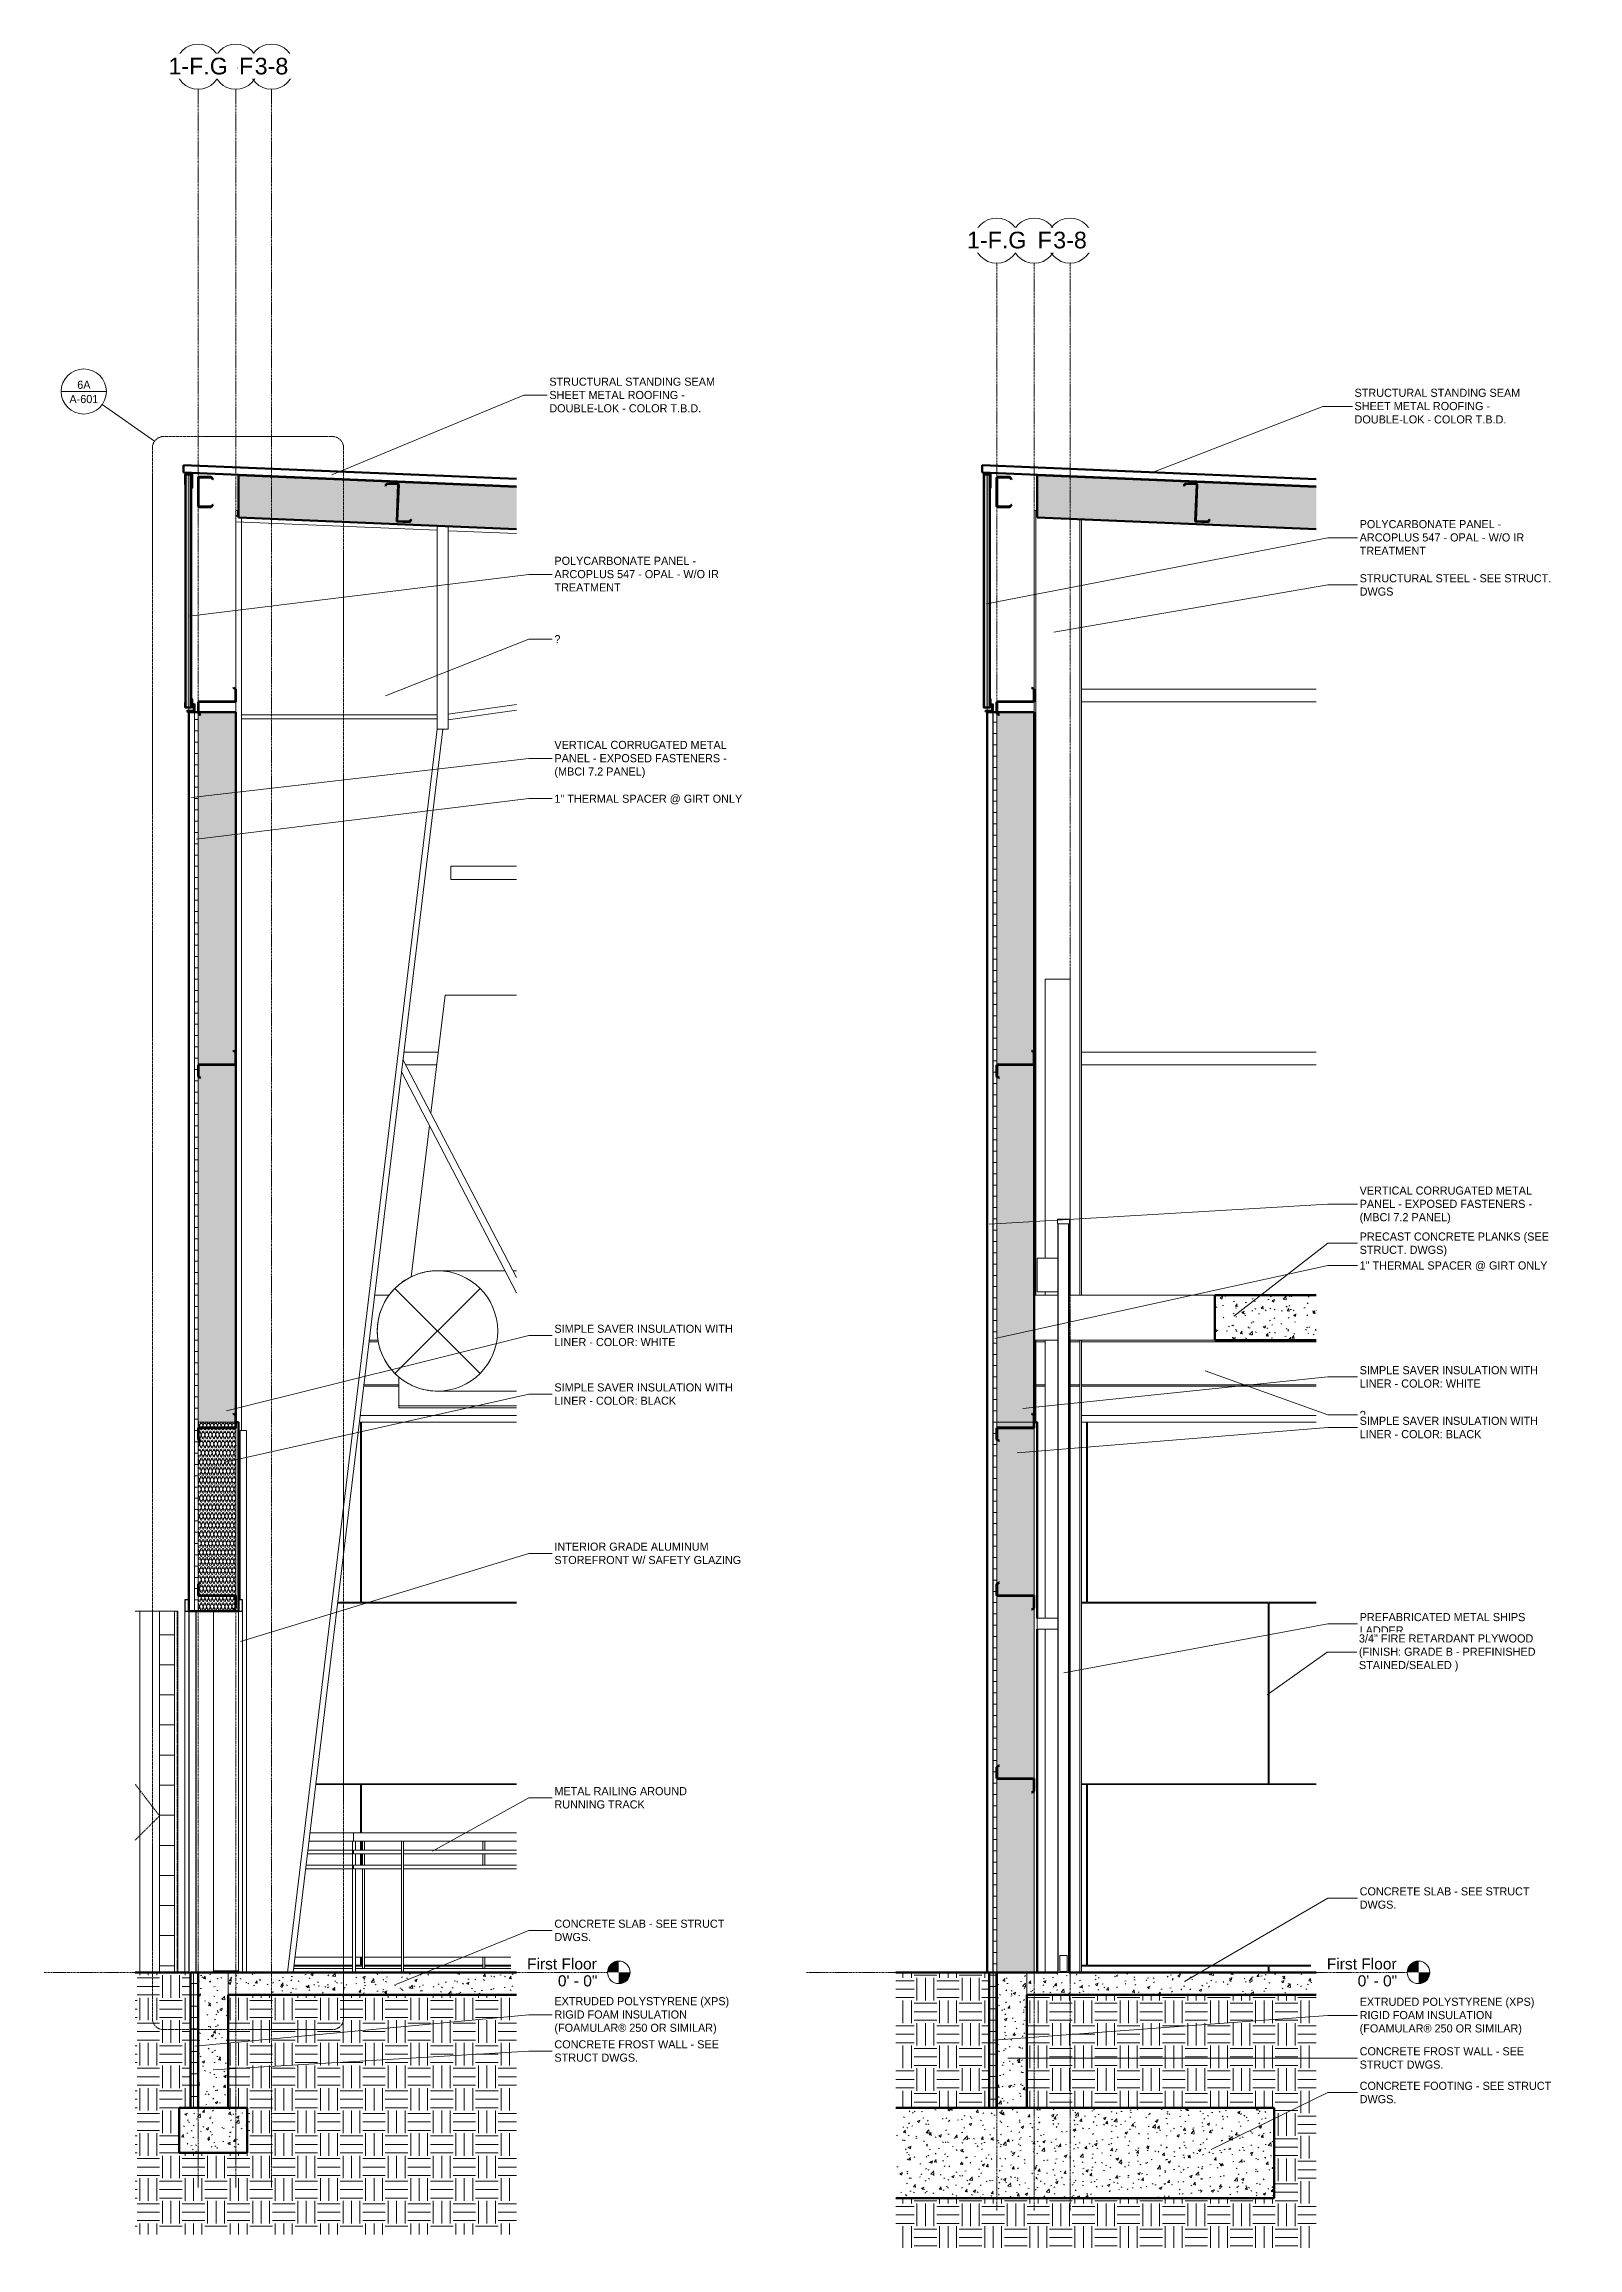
# Model space of a CAD drawing. Header units: inches. Extents: x 22688 to 23638, y -97 to 513.
# Drawn here: x 23231 to 23638, y -73 to 513 of the extents above; entities that cross this region are included whole.
import ezdxf

# ---------------------------------------------------------------- set-up
doc = ezdxf.new("R2010")
doc.units = ezdxf.units.IN
doc.header["$MEASUREMENT"] = 0
for name, pattern in [('Dash 1_16_', [0.125, 0.0625, -0.0625]), ('Dash Dot 3_16_', [0.3125, 0.1875, -0.0625, 0, -0.0625]), ('Grid Line 1_2_', [0.875, 0.5, -0.125, 0.125, -0.125]), ('Hidden 1_8_', [0.1875, 0.125, -0.0625])]:
    doc.linetypes.add(name, pattern=pattern)
for name, color, linetype, lineweight in [('A-ANNO-IDEN', 131, 'Continuous', 9), ('A-ANNO-SYMB', 150, 'Continuous', 9), ('A-AREA', 32, 'Continuous', 9), ('A-CLNG', 13, 'Continuous', 18), ('A-CLNG-PATT', 13, 'Continuous', 70), ('A-DOOR', 31, 'Continuous', 18), ('A-DOOR-FRAM', 31, 'Continuous', 30), ('A-FLOR', 192, 'Continuous', 18), ('A-FLOR-HRAL', 11, 'Continuous', 9), ('A-FLOR-LEVL', 51, 'Continuous', 9), ('A-FLOR-MCUT', 51, 'Continuous', 18), ('A-FLOR-PATT', 8, 'Continuous', 70), ('A-GLAZ-CWMG', 51, 'Continuous', 9), ('A-ROOF', 132, 'Continuous', 18), ('A-WALL', 113, 'Continuous', 18), ('A-WALL-PATT', 111, 'Continuous', 18), ('C-TOPO', 7, 'Continuous', 9), ('E-POWR-CNDT', 130, 'Continuous', 9), ('I-WALL', 2, 'Continuous', 18), ('L-SITE-WALL', 31, 'Continuous', 18), ('M-HVAC-DUCT', 70, 'Continuous', 9), ('M-HVAC-DUCT-ANNO', 70, 'Continuous', 9), ('Q-SPCQ', 91, 'Continuous', 9), ('S-BEAM', 12, 'Continuous', 9), ('S-COLS', 52, 'Continuous', 9), ('S-FNDN', 32, 'Continuous', 18), ('S-GRID', 1, 'Continuous', 9), ('S-GRID-IDEN', 1, 'Continuous', 9)]:
    doc.layers.add(name, color=color, linetype=linetype, lineweight=lineweight)
doc.styles.add('Arial', font='arial.ttf', dxfattribs={"height": 2.950599})
doc.styles.add('Arial_1', font='arial.ttf', dxfattribs={"height": 4.425898})
doc.styles.add('Century Gothic', font='GOTHIC.TTF', dxfattribs={"height": 2.155668})
pattern_1 = [(50, (22007.282, 102), (6.885997, -0.602097), [0.72, -7.92]), (355, (22007.282, 102), (-1.331756, 7.220547), [0.576, -6.336]), (100.451, (22007.856, 101.95), (5.55363, 6.61819), [0.612, -6.731]), (46.184, (22007.282, 103.92), (10.24564, -1.588925), [1.08, -11.88]), (96.636, (22008.136, 103.788), (8.97244, 9.35152), [0.918, -10.096]), (351.184, (22007.282, 103.92), (8.9732, 9.35123), [0.864, -9.504]), (21, (22008.242, 103.44), (5.730726, -3.865003), [0.72, -7.92]), (326, (22008.242, 103.44), (2.33581, 6.96088), [0.576, -6.336]), (71.451, (22008.72, 103.118), (8.065876, 3.09595), [0.612, -6.731]), (37.5, (22007.282, 102), (0.116866, 3.1954784), [0.317, -5.942, 0.317, -6.115, -6.36]), (37.5, (22007.282, 102), (0.116866, 3.1954784), [-12.691, 0.317, -6.043]), (7.5, (22007.282, 102), (2.52543, 3.786025), [0.317, -3.35, 0.317, -5.798, -2.424]), (7.5, (22007.282, 102), (2.52543, 3.786025), [-9.782, 0.317, -2.107]), (327.5, (22005.142, 102), (5.1243685, -0.216176), [0.317, -2.083, 0.317, -7.171, -9.936]), (327.5, (22005.142, 102), (5.1243685, -0.216176), [-9.888, 0.317, -9.619]), (317.5, (22004.182, 102), (5.598326, 0.96141), [0.317, -2.803, 0.317, -4.656, -7.056]), (317.5, (22004.182, 102), (5.598326, 0.96141), [-8.093, 0.317, -6.739])]
pattern_2 = [(0, (22007.282, 102), (6, 6), [6, -6]), (0, (22007.282, 104.25), (6, 6), [6, -6]), (0, (22007.282, 106.5), (6, 6), [6, -6]), (90, (22008.032, 107.25), (-6, 6), [6, -6]), (90, (22010.282, 107.25), (-6, 6), [6, -6]), (90, (22012.532, 107.25), (-6, 6), [6, -6])]
pattern_3 = [(45, (22007.282, 102), (-2.375879, 2.375879), []), (45, (22007.282, 105.6), (-2.375879, 2.375879), [])]
pattern_4 = [(0, (22007.282, 102), (0, 3), []), (90, (22007.282, 102), (-3, 2e-16), [])]
pattern_5 = [(161.57, (22007.402, 102.12), (-0.960383694, -0.00039918), [0, -6.83, 0.758, 0]), (18.43, (22007.162, 102.12), (-0.960383694, 0.00039918), [0, -6.83, 0.758, 0]), (108.43, (22007.402, 102.12), (0.47951018, -2.4005264), [2.276, -5.312]), (71.57, (22007.162, 102.12), (0.47951018, 2.4005264), [2.276, -5.312])]
pattern_6 = [(90, (22011.8, -722), (-193, -193), [48, -145]), (180, (22011.8, -722), (-2e-14, -193), [96.25, -96.75]), (270, (21915.55, -674), (-193, -193), [48, -145]), (180, (22011.8, -674), (-2e-14, -193), [96.25, -96.75]), (270, (21915.3, -674), (-193, -193), [48, -145]), (180, (21915.3, -674), (-2e-14, -193), [96.25, -96.75]), (90, (21819.05, -722), (-193, -193), [48, -145]), (180, (21915.3, -722), (-2e-14, -193), [96.25, -96.75]), (90, (21963.8, -673.75), (-193, -193), [48, -145]), (180, (22012.05, -673.75), (-2e-14, -193), [48.25, -144.75]), (180, (22012.05, -625.75), (-2e-14, -193), [48.25, -144.75]), (90, (21867.3, -673.75), (-193, -193), [48, -145]), (180, (21963.55, -673.75), (-2e-14, -193), [96.25, -96.75]), (270, (21963.55, -625.75), (-193, -193), [48, -145]), (180, (21963.55, -625.75), (-2e-14, -193), [96.25, -96.75]), (180, (21867.05, -673.75), (-2e-14, -193), [48, -145]), (270, (21867.05, -625.75), (-193, -193), [48, -145]), (180, (21867.05, -625.75), (-2e-14, -193), [48, -145]), (90, (22011.8, -625.5), (-193, -193), [48, -145]), (180, (22011.8, -625.5), (-2e-14, -193), [96.25, -96.75]), (270, (21915.55, -577.5), (-193, -193), [48, -145]), (180, (22011.8, -577.5), (-2e-14, -193), [96.25, -96.75]), (270, (21915.3, -577.5), (-193, -193), [48, -145]), (180, (21915.3, -577.5), (-2e-14, -193), [96.25, -96.75]), (270, (21819.05, -577.5), (-193, -193), [48, -145]), (180, (21915.3, -625.5), (-2e-14, -193), [96.25, -96.75]), (90, (21963.8, -577.25), (-193, -193), [48, -145]), (180, (22012.05, -577.25), (-2e-14, -193), [48.25, -144.75]), (180, (22012.05, -529.25), (-2e-14, -193), [48.25, -144.75]), (90, (21867.3, -577.25), (-193, -193), [48, -145]), (180, (21963.55, -577.25), (-2e-14, -193), [96.25, -96.75]), (270, (21963.55, -529.25), (-193, -193), [48, -145]), (180, (21963.55, -529.25), (-2e-14, -193), [96.25, -96.75]), (180, (21867.05, -577.25), (-2e-14, -193), [48, -145]), (270, (21867.05, -529.25), (-193, -193), [48, -145]), (180, (21867.05, -529.25), (-2e-14, -193), [48, -145])]
pattern_7 = [(50, (22063.858, 65.275), (6.885997, -0.602097), [0.72, -7.92]), (355, (22063.858, 65.275), (-1.331756, 7.220547), [0.576, -6.336]), (100.451, (22064.432, 65.225), (5.55363, 6.61819), [0.612, -6.731]), (46.184, (22063.858, 67.195), (10.24564, -1.588925), [1.08, -11.88]), (96.636, (22064.712, 67.063), (8.97244, 9.35152), [0.918, -10.096]), (351.184, (22063.858, 67.195), (8.9732, 9.35123), [0.864, -9.504]), (21, (22064.818, 66.715), (5.730726, -3.865003), [0.72, -7.92]), (326, (22064.818, 66.715), (2.33581, 6.96088), [0.576, -6.336]), (71.451, (22065.296, 66.393), (8.065876, 3.095948), [0.612, -6.731]), (37.5, (22063.858, 65.275), (0.116866, 3.1954784), [0.317, -5.942, 0.317, -6.115, -6.36]), (37.5, (22063.858, 65.275), (0.116866, 3.1954784), [-12.691, 0.317, -6.043]), (7.5, (22063.858, 65.275), (2.52543, 3.786025), [0.317, -3.35, 0.317, -5.798, -2.424]), (7.5, (22063.858, 65.275), (2.52543, 3.786025), [-9.782, 0.317, -2.107]), (327.5, (22061.717, 65.275), (5.1243685, -0.2161763), [0.317, -2.083, 0.317, -7.171, -9.936]), (327.5, (22061.717, 65.275), (5.1243685, -0.2161763), [-9.888, 0.317, -9.619]), (317.5, (22060.757, 65.275), (5.598326, 0.96141), [0.317, -2.803, 0.317, -4.656, -7.056]), (317.5, (22060.757, 65.275), (5.598326, 0.96141), [-8.093, 0.317, -6.739])]
pattern_8 = [(45, (22063.858, 65.275), (-2.375879, 2.375879), []), (45, (22063.858, 68.875), (-2.375879, 2.375879), [])]
pattern_9 = [(161.57, (22063.978, 65.395), (-0.960383694, -0.00039918), [0, -6.83, 0.758, 0]), (18.43, (22063.738, 65.395), (-0.960383694, 0.00039918), [0, -6.83, 0.758, 0]), (108.43, (22063.978, 65.395), (0.47951018, -2.4005264), [2.276, -5.312]), (71.57, (22063.738, 65.395), (0.47951018, 2.4005264), [2.276, -5.312])]
pattern_10 = [(0, (22063.858, 65.275), (0, 3), []), (90, (22063.858, 65.275), (-3, 2e-16), [])]

msp = doc.modelspace()

# ---------------------------------------------------------------- texts
at = {"layer": 'A-ANNO-SYMB', "char_height": 2.156, "attachment_point": 2, "line_spacing_factor": 0.984117, "style": 'Century Gothic'}
for s, insert, width in [('6A', (23241.16, 423.08), 4.617), ('A-601', (23241.16, 419.28), 9.72)]:
    msp.add_mtext(s, dxfattribs=dict(at, insert=insert, width=width))

# ---------------------------------------------------------------- blocks, each defined once
blk = doc.blocks.new('Struct_Xcel_Sports Complex_rvt-3-Wall Section - Fieldhouse - North Wall')
at = {"layer": 'A-FLOR-PATT', "lineweight": 9}
h = blk.add_hatch(dxfattribs=at)
h.set_pattern_fill('FP_7', style=0, pattern_type=2)
h.set_pattern_definition(pattern_1)
h.paths.add_polyline_path([(21158.23, -6), (21208.94, -6), (21208.94, 0), (21132.3, 0), (21132.3, -6)], flags=0)
at = {"layer": 'A-WALL-PATT', "lineweight": 9}
h = blk.add_hatch(dxfattribs=at)
h.set_pattern_fill('FP_7', style=0, pattern_type=2)
h.set_pattern_definition(pattern_1)
h.paths.add_polyline_path([(21132.3, -36), (21132.3, 0), (21124.3, 0), (21124.3, -36)], flags=0)
at = {"layer": 'S-FNDN', "lineweight": 9}
h = blk.add_hatch(dxfattribs=at)
h.set_pattern_fill('FP_7', color=256, style=0, pattern_type=2)
h.set_pattern_definition(pattern_1)
h.paths.add_polyline_path([(21119.3, -48), (21137.3, -48), (21137.3, -36), (21119.3, -36)], flags=0)
at = {"layer": 'A-FLOR', "color": 250, "lineweight": 70}
for p, q in [((21208.94, 0), (21132.3, 0)), ((21132.3, -6), (21208.94, -6))]:
    blk.add_line(p, q, dxfattribs=at)
at = {"layer": 'A-FLOR-MCUT', "color": 10}
blk.add_line((21132.3, 0), (21132.3, -6), dxfattribs=at)
at = {"layer": 'A-WALL', "color": 10}
blk.add_line((21132.3, -6), (21132.3, 0), dxfattribs=at)
at = {"layer": 'L-SITE-WALL', "color": 250, "lineweight": 70}
for p, q in [((21132.3, 0), (21124.3, 0)), ((21124.3, 0), (21124.3, -36)), ((21132.3, -36), (21132.3, -6)), ((21124.3, -36), (21132.3, -36))]:
    blk.add_line(p, q, dxfattribs=at)
at = {"layer": 'S-FNDN', "color": 250, "lineweight": 70}
for p, q in [((21137.3, -36), (21119.3, -36)), ((21119.3, -36), (21119.3, -48)), ((21137.3, -48), (21137.3, -36)), ((21119.3, -48), (21137.3, -48))]:
    blk.add_line(p, q, dxfattribs=at)
blk = doc.blocks.new('Girt_C - 8_D-1405488-Wall Section - Fieldhouse - North Wall')
at = {"layer": 'S-BEAM'}
h = blk.add_hatch(dxfattribs=at)
h.set_pattern_fill('FP_2', color=256, style=0, pattern_type=2)
h.set_pattern_definition(pattern_3)
h.paths.add_polyline_path([(21124.49, 389.49), (21127.8, 389.49), (21128.29, 390.06), (21128.2, 390.13), (21127.75, 389.6), (21124.49, 389.6), (21124.43, 389.62), (21124.41, 389.67), (21124.41, 397.3), (21124.43, 397.35), (21124.49, 397.38), (21127.75, 397.38), (21128.2, 396.84), (21128.28, 396.91), (21127.8, 397.49), (21124.49, 397.49), (21124.36, 397.43), (21124.3, 397.3), (21124.3, 389.67), (21124.36, 389.54)], flags=0)
at = {"layer": 'S-BEAM', "lineweight": 50}
for p, q in [((21124.3, 397.3), (21124.3, 389.67)), ((21124.41, 389.67), (21124.41, 397.3)), ((21127.8, 397.49), (21124.49, 397.49)), ((21124.49, 397.38), (21127.75, 397.38)), ((21127.75, 397.38), (21128.2, 396.84)), ((21128.28, 396.91), (21127.8, 397.49)), ((21128.2, 396.84), (21128.28, 396.91)), ((21127.75, 389.6), (21124.49, 389.6)), ((21124.49, 389.49), (21127.8, 389.49)), ((21128.2, 390.13), (21127.75, 389.6)), ((21127.8, 389.49), (21128.29, 390.06)), ((21128.29, 390.06), (21128.2, 390.13))]:
    blk.add_line(p, q, dxfattribs=at)
for centre, radius, start, end in [((21124.49, 397.3), 0.188, 90, 180), ((21124.49, 397.3), 0.0782, 92.12272, 180), ((21124.49, 389.67), 0.188, 180, 270), ((21124.49, 389.67), 0.0782, 180, 266.95764)]:
    blk.add_arc(centre, radius, start, end, dxfattribs=at)
blk = doc.blocks.new('Basketball_Backstop-Performance_Sports_Systems-3103-Ceiling_Hung - 27_-0_ to 27_-11 7_8_-652462-Wall Section - Fieldhouse - North Wall')
at = {"layer": 'Q-SPCQ'}
for p, q in [((21208.94, 294), (21191.43, 294)), ((21191.43, 292.25), (21191.43, 294)), ((21191.43, 290.5), (21191.43, 292.25)), ((21191.43, 290.5), (21208.94, 290.5)), ((21208.94, 184.7), (21178.75, 242.65)), ((21178.35, 239.36), (21208.94, 180.64))]:
    blk.add_line(p, q, dxfattribs=at)
blk = doc.blocks.new('Rectangular Mullion - Profile_Polycarbonate_Upper and left-1149837-Wall Section - Fieldhouse - North Wall')
at = {"layer": 'A-GLAZ-CWMG', "lineweight": 30}
for p, q in [((21122.85, 398.24), (21120.72, 398.24)), ((21120.72, 398.24), (21120.72, 395.4)), ((21120.72, 395.4), (21120.85, 395.4)), ((21120.78, 395.46), (21120.78, 398.17)), ((21120.78, 398.17), (21122.79, 398.17)), ((21120.85, 395.46), (21120.78, 395.46)), ((21120.85, 395.4), (21120.85, 395.46)), ((21122.56, 394.86), (21122.49, 394.86)), ((21122.49, 394.86), (21122.49, 394.61)), ((21122.49, 394.61), (21122.85, 394.61)), ((21122.56, 394.68), (21122.56, 394.86)), ((21122.79, 394.68), (21122.56, 394.68)), ((21122.79, 398.17), (21122.79, 394.68)), ((21122.85, 394.61), (21122.85, 398.24))]:
    blk.add_line(p, q, dxfattribs=at)
blk = doc.blocks.new('Rectangular Mullion - Profile_Polycarbonate_Lower-1149838-Wall Section - Fieldhouse - North Wall')
at = {"layer": 'A-GLAZ-CWMG', "lineweight": 30}
for p, q in [((21120.85, 337.64), (21120.72, 337.64)), ((21120.72, 337.64), (21120.72, 336.19)), ((21120.72, 336.19), (21122.85, 336.19)), ((21120.78, 336.25), (21120.78, 337.58)), ((21120.78, 337.58), (21120.85, 337.58)), ((21122.79, 336.25), (21120.78, 336.25)), ((21120.85, 337.58), (21120.85, 337.64)), ((21122.85, 338.43), (21122.49, 338.43)), ((21122.49, 338.43), (21122.49, 338.18)), ((21122.49, 338.18), (21122.56, 338.18)), ((21122.56, 338.18), (21122.56, 338.37)), ((21122.56, 338.37), (21122.79, 338.37)), ((21122.79, 338.37), (21122.79, 336.25)), ((21122.85, 336.19), (21122.85, 338.43))]:
    blk.add_line(p, q, dxfattribs=at)
blk = doc.blocks.new('Rectangular Mullion - Profile_Polycarbonate_right-1189993-Wall Section - Fieldhouse - North Wall')
at = {"layer": 'A-GLAZ-CWMG'}
for p, q in [((21120.72, 337.64), (21120.72, 395.4)), ((21120.85, 395.46), (21120.85, 398.17)), ((21120.85, 337.64), (21120.85, 395.4)), ((21120.85, 336.25), (21120.85, 337.58))]:
    blk.add_line(p, q, dxfattribs=at)
blk = doc.blocks.new('Double-Flush - 72_ x 96_-983185-Wall Section - Fieldhouse - North Wall')
at = {"layer": 'A-DOOR', "lineweight": 30}
for p, q in [((21121.8, 96), (21121.8, 0)), ((21123.8, 96), (21121.8, 96)), ((21123.8, 0), (21123.8, 96)), ((21121.8, 0), (21123.8, 0))]:
    blk.add_line(p, q, dxfattribs=at)
at = {"layer": 'A-DOOR-FRAM'}
for p, q in [((21120.8, 99), (21120.8, 96)), ((21121.8, 99), (21120.8, 99)), ((21120.8, 96), (21121.8, 96)), ((21121.8, 96), (21121.8, 99)), ((21136.05, 99), (21135.05, 99)), ((21135.05, 99), (21135.05, 96)), ((21135.05, 96), (21136.05, 96)), ((21136.05, 96), (21136.05, 99))]:
    blk.add_line(p, q, dxfattribs=at)
at = {"layer": 'A-DOOR-FRAM', "lineweight": 9}
for p, q in [((21120.8, 0), (21120.8, 96)), ((21135.05, 0), (21135.05, 96)), ((21136.05, 96), (21136.05, 0))]:
    blk.add_line(p, q, dxfattribs=at)
blk = doc.blocks.new('Girt_Z - 10_D-1351983-Wall Section - Fieldhouse - North Wall')
at = {"layer": 'S-BEAM'}
h = blk.add_hatch(dxfattribs=at)
h.set_pattern_fill('FP_2', color=256, style=0, pattern_type=2)
h.set_pattern_definition(pattern_3)
h.paths.add_polyline_path([(21180.48, 385.52), (21180.98, 386.07), (21180.9, 386.15), (21180.43, 385.63), (21177.29, 385.76), (21177.24, 385.79), (21177.22, 385.84), (21177.62, 395.46), (21177.57, 395.59), (21177.44, 395.65), (21174.51, 395.78), (21174, 395.22), (21174.08, 395.15), (21174.56, 395.67), (21177.44, 395.55), (21177.5, 395.52), (21177.51, 395.46), (21177.11, 385.66)], flags=0)
at = {"layer": 'S-BEAM', "lineweight": 50}
for p, q in [((21174.51, 395.78), (21174, 395.22)), ((21174, 395.22), (21174.08, 395.15)), ((21174.08, 395.15), (21174.56, 395.67)), ((21177.44, 395.65), (21174.51, 395.78)), ((21174.56, 395.67), (21177.44, 395.55)), ((21177.51, 395.46), (21177.11, 385.66)), ((21177.22, 385.84), (21177.62, 395.46)), ((21177.11, 385.66), (21180.48, 385.52)), ((21180.43, 385.63), (21177.29, 385.76)), ((21180.9, 386.15), (21180.43, 385.63)), ((21180.48, 385.52), (21180.98, 386.07)), ((21180.98, 386.07), (21180.9, 386.15))]:
    blk.add_line(p, q, dxfattribs=at)
for centre, radius, start, end in [((21177.44, 395.47), 0.187, 357.61406, 87.61406), ((21177.44, 395.47), 0.0782, 357.61406, 85.49134), ((21177.3, 385.84), 0.0782, 177.61406, 264.57169)]:
    blk.add_arc(centre, radius, start, end, dxfattribs=at)
blk = doc.blocks.new('W-Wide Flange - W18X40-1530067-Wall Section - Fieldhouse - North Wall')
at = {"layer": 'S-BEAM'}
for p, q in [((21177.66, 151.29), (21177.66, 158.23)), ((21177.66, 150.62), (21177.66, 151.29)), ((21177.66, 150.1), (21177.66, 150.62)), ((21177.66, 150.62), (21208.94, 150.62)), ((21177.66, 150.1), (21208.94, 150.1))]:
    blk.add_line(p, q, dxfattribs=at)
blk = doc.blocks.new('W-Wide Flange - W12X26-1530486-Wall Section - Fieldhouse - North Wall')
at = {"layer": 'S-BEAM'}
for p, q in [((21169.72, 167.62), (21172.19, 167.62)), ((21168.3, 155.78), (21177.66, 155.78)), ((21168.34, 156.16), (21177.66, 156.16))]:
    blk.add_line(p, q, dxfattribs=at)
blk = doc.blocks.new('overhead door - one-983186-Wall Section - Fieldhouse - North Wall')
at = {"layer": 'A-DOOR', "lineweight": 9}
h = blk.add_hatch(dxfattribs=at)
h.set_pattern_fill('FP_18', color=256, style=0, pattern_type=2)
h.set_pattern_definition([(90, (21128.428, 0), (-8, 5e-16), [])])
h.paths.add_polyline_path([(21136.05, 0), (21137.18, 0), (21137.18, 144), (21135.43, 144), (21135.43, 99), (21136.05, 99), (21136.05, 32.72)], flags=0)
at = {"layer": 'A-DOOR'}
for p, q in [((21137.18, 144), (21135.43, 144)), ((21135.43, 144), (21135.43, 99)), ((21137.18, 144), (21137.18, 0))]:
    blk.add_line(p, q, dxfattribs=at)
blk = doc.blocks.new('Railing - 3_4_-939654-Wall Section - Fieldhouse - North Wall')
at = {"layer": 'A-FLOR-HRAL'}
for p, q in [((21166.1, 34.87), (21165.35, 34.87)), ((21165.35, 0), (21165.35, 34.87)), ((21166.1, 34.87), (21166.1, 32.5)), ((21166.1, 31.5), (21166.1, 28.5)), ((21166.1, 27.5), (21166.1, 0))]:
    blk.add_line(p, q, dxfattribs=at)
blk = doc.blocks.new('Railing - 2_ 8_-939652-Wall Section - Fieldhouse - North Wall')
at = {"layer": 'A-FLOR-HRAL'}
for p, q in [((21150.04, 4), (21165.35, 4)), ((21166.1, 4), (21167.99, 4))]:
    blk.add_line(p, q, dxfattribs=at)
blk = doc.blocks.new('Railing - 2_ x 1_2_-939656-Wall Section - Fieldhouse - North Wall')
at = {"layer": 'A-FLOR-HRAL'}
for p, q in [((21168.49, 34.87), (21167.99, 34.87)), ((21167.99, 32.5), (21167.99, 34.87)), ((21167.99, 28.5), (21167.99, 31.5)), ((21168.49, 32.5), (21168.49, 34.87)), ((21168.49, 28.5), (21168.49, 31.5)), ((21167.99, 1), (21167.99, 27.5)), ((21168.49, 1), (21168.49, 27.5))]:
    blk.add_line(p, q, dxfattribs=at)
blk = doc.blocks.new('Railing - 2_ 8_-V7-Wall Section - Fieldhouse - North Wall')
at = {"layer": 'A-FLOR-HRAL'}
blk.add_line((21168.49, 4), (21178.35, 4), dxfattribs=at)
blk = doc.blocks.new('Railing - 2_ x 1_2_-V8-Wall Section - Fieldhouse - North Wall')
at = {"layer": 'A-FLOR-HRAL'}
for p, q in [((21200.49, 34.87), (21199.99, 34.87)), ((21199.99, 32.5), (21199.99, 34.87)), ((21199.99, 28.5), (21199.99, 31.5)), ((21200.49, 32.5), (21200.49, 34.87)), ((21200.49, 28.5), (21200.49, 31.5)), ((21199.99, 1), (21199.99, 4)), ((21200.49, 1), (21200.49, 4))]:
    blk.add_line(p, q, dxfattribs=at)
blk = doc.blocks.new('Railing - 2_ 8_-V9-Wall Section - Fieldhouse - North Wall')
at = {"layer": 'A-FLOR-HRAL'}
blk.add_line((21178.85, 4), (21208.94, 4), dxfattribs=at)
blk = doc.blocks.new('Railing - 2_ x 1_2_-V10-Wall Section - Fieldhouse - North Wall')
at = {"layer": 'A-FLOR-HRAL'}
for p, q in [((21178.85, 34.87), (21178.35, 34.87)), ((21178.35, 0), (21178.35, 34.87)), ((21178.85, 34.87), (21178.85, 0))]:
    blk.add_line(p, q, dxfattribs=at)
blk = doc.blocks.new('Railing - Railing-939582-Wall Section - Fieldhouse - North Wall')
at = {"layer": 'A-FLOR-HRAL'}
for p, q in [((21196.34, 37.13), (21154.02, 37.13)), ((21208.94, 37.13), (21165.6, 37.13)), ((21208.94, 37.13), (21199.71, 37.13)), ((21165.35, 31.5), (21153.35, 31.5)), ((21153.47, 32.5), (21165.35, 32.5)), ((21153.75, 34.87), (21191.98, 34.87)), ((21165.6, 34.87), (21208.94, 34.87)), ((21165.6, 32.5), (21178.35, 32.5)), ((21165.6, 31.5), (21165.6, 32.5)), ((21165.6, 31.5), (21178.35, 31.5)), ((21178.85, 32.5), (21208.94, 32.5)), ((21178.85, 31.5), (21208.94, 31.5)), ((21194.2, 34.87), (21208.94, 34.87)), ((21165.35, 27.5), (21152.86, 27.5)), ((21152.98, 28.5), (21165.35, 28.5)), ((21165.6, 28.5), (21178.35, 28.5)), ((21165.6, 27.5), (21165.6, 28.5)), ((21165.6, 27.5), (21178.35, 27.5)), ((21178.85, 28.5), (21208.94, 28.5)), ((21178.85, 27.5), (21208.94, 27.5))]:
    blk.add_line(p, q, dxfattribs=at)
at = {"layer": 'A-FLOR-HRAL', "flags": 128}
for points in [[(21165.6, 36), (21165.6, 36.23), (21165.6, 36.46), (21165.6, 36.66), (21165.6, 36.84), (21165.6, 36.97), (21165.6, 37.07), (21165.6, 37.12)], [(21165.6, 34.88), (21165.6, 34.93), (21165.6, 35.03), (21165.6, 35.16), (21165.6, 35.34), (21165.6, 35.54), (21165.6, 35.77), (21165.6, 36)]]:
    blk.add_lwpolyline(points, dxfattribs=at)
for name in ['Railing - 3_4_-939654-Wall Section - Fieldhouse - North Wall', 'Railing - 2_ x 1_2_-939656-Wall Section - Fieldhouse - North Wall', 'Railing - 2_ x 1_2_-V10-Wall Section - Fieldhouse - North Wall', 'Railing - 2_ x 1_2_-V8-Wall Section - Fieldhouse - North Wall', 'Railing - 2_ 8_-939652-Wall Section - Fieldhouse - North Wall', 'Railing - 2_ 8_-V7-Wall Section - Fieldhouse - North Wall', 'Railing - 2_ 8_-V9-Wall Section - Fieldhouse - North Wall']:
    blk.add_blockref(name, (0, 0))
blk = doc.blocks.new('dumpster door - one-1001559-Wall Section - Fieldhouse - North Wall')
at = {"layer": 'A-DOOR', "lineweight": 9}
h = blk.add_hatch(dxfattribs=at)
h.set_pattern_fill('FP_20', color=256, style=0, pattern_type=2)
h.set_pattern_definition([(90, (21096.053, 0), (8, -5e-16), [])])
h.paths.add_polyline_path([(21114.05, 0), (21114.05, 96), (21107.52, 96), (21107.52, 0)], flags=0)
at = {"layer": 'A-DOOR'}
blk.add_line((21114.05, 96), (21107.52, 96), dxfattribs=at)
at = {"layer": 'A-DOOR', "linetype": 'Dash 1_16_', "lineweight": 9}
for p, q in [((21114.05, 41.59), (21107.52, 50.06)), ((21107.52, 35.13), (21114.05, 41.59))]:
    blk.add_line(p, q, dxfattribs=at)
blk = doc.blocks.new('HSS-Hollow Structural Section-Column - HSS4X4X1_4-1001889-Wall Section - Fieldhouse - North Wall')
at = {"layer": 'S-COLS'}
for p, q in [((21118.46, 96), (21118.05, 96)), ((21118.93, 96), (21118.46, 96)), ((21118.93, 0), (21118.93, 96))]:
    blk.add_line(p, q, dxfattribs=at)
at = {"layer": 'S-COLS', "linetype": 'Hidden 1_8_'}
blk.add_line((21118.69, 0), (21118.69, 96), dxfattribs=at)
blk = doc.blocks.new('columns and girder2 - one-1334686-Wall Section - Fieldhouse - North Wall')
at = {"layer": 'S-BEAM'}
for p, q in [((21134.3, 387.29), (21134.3, 341.06)), ((21135.05, 387.26), (21134.3, 387.29)), ((21134.3, 387.06), (21134.3, 385.56)), ((21135.05, 387.03), (21134.3, 387.06)), ((21135.8, 144), (21135.8, 386.67)), ((21134.3, 385.56), (21187.8, 383.33)), ((21187.8, 384.5), (21187.8, 330.48)), ((21190.8, 330.48), (21190.8, 384.38)), ((21190.8, 383.21), (21208.94, 382.45)), ((21134.3, 337.69), (21134.3, 335)), ((21187.8, 334.23), (21135.8, 334.23)), ((21208.94, 337.03), (21190.8, 334.44)), ((21190.8, 332.92), (21208.94, 335.51)), ((21135.8, 333.23), (21187.8, 333.23)), ((21187.8, 330.48), (21148.04, 0)), ((21149.56, 0), (21189.31, 330.48)), ((21187.8, 330.48), (21190.8, 330.48))]:
    blk.add_line(p, q, dxfattribs=at)
blk = doc.blocks.new('L-Angle - L2X2X3_16-1162514-Wall Section - Fieldhouse - North Wall')
at = {"layer": 'S-BEAM', "lineweight": 50}
for p, q in [((21121.3, 335.18), (21123.3, 335.18)), ((21122.93, 335.37), (21121.49, 335.37)), ((21123.12, 336.99), (21123.12, 335.56)), ((21123.3, 335.18), (21123.3, 337.18))]:
    blk.add_line(p, q, dxfattribs=at)
for centre, start, end in [((21121.49, 335.18), 90, 180), ((21122.93, 335.56), 270, 0), ((21123.3, 336.99), 90, 180)]:
    blk.add_arc(centre, 0.188, start, end, dxfattribs=at)
blk = doc.blocks.new('Girt_Z - 10_D-1516133-Wall Section - Fieldhouse - North Wall')
at = {"layer": 'S-BEAM'}
h = blk.add_hatch(dxfattribs=at)
h.set_pattern_fill('FP_2', color=256, style=0, pattern_type=2)
h.set_pattern_definition(pattern_3)
h.paths.add_polyline_path([(21124.88, 141.19), (21124.95, 141.27), (21124.41, 141.72), (21124.41, 144.61), (21124.44, 144.67), (21124.49, 144.69), (21134.3, 144.69), (21134.3, 148.06), (21133.73, 148.54), (21133.66, 148.46), (21134.19, 148.01), (21134.19, 144.87), (21134.17, 144.82), (21134.12, 144.8), (21124.49, 144.8), (21124.36, 144.74), (21124.3, 144.61), (21124.3, 141.67)], flags=0)
at = {"layer": 'S-BEAM', "lineweight": 50}
for p, q in [((21133.73, 148.54), (21133.66, 148.46)), ((21133.66, 148.46), (21134.19, 148.01)), ((21134.3, 148.06), (21133.73, 148.54)), ((21134.19, 148.01), (21134.19, 144.87)), ((21134.3, 144.69), (21134.3, 148.06)), ((21124.3, 144.61), (21124.3, 141.67)), ((21124.3, 141.67), (21124.88, 141.19)), ((21124.41, 141.72), (21124.41, 144.61)), ((21124.95, 141.27), (21124.41, 141.72)), ((21134.12, 144.8), (21124.49, 144.8)), ((21124.49, 144.69), (21134.3, 144.69)), ((21124.88, 141.19), (21124.95, 141.27))]:
    blk.add_line(p, q, dxfattribs=at)
for centre, radius, start, end in [((21124.49, 144.61), 0.188, 90, 180), ((21124.49, 144.61), 0.0782, 90, 177.87728), ((21134.12, 144.88), 0.0782, 270, 356.95764)]:
    blk.add_arc(centre, radius, start, end, dxfattribs=at)
blk = doc.blocks.new('Girt_Z - 10_D-1223956-Wall Section - Fieldhouse - North Wall')
at = {"layer": 'S-BEAM'}
h = blk.add_hatch(dxfattribs=at)
h.set_pattern_fill('FP_2', color=256, style=0, pattern_type=2)
h.set_pattern_definition(pattern_3)
h.paths.add_polyline_path([(21124.88, 237.69), (21124.95, 237.77), (21124.41, 238.22), (21124.41, 241.11), (21124.44, 241.17), (21124.49, 241.19), (21134.3, 241.19), (21134.3, 244.56), (21133.73, 245.04), (21133.66, 244.96), (21134.19, 244.51), (21134.19, 241.37), (21134.17, 241.32), (21134.12, 241.3), (21124.49, 241.3), (21124.36, 241.24), (21124.3, 241.11), (21124.3, 238.17)], flags=0)
at = {"layer": 'S-BEAM', "lineweight": 50}
for p, q in [((21124.3, 241.11), (21124.3, 238.17)), ((21124.41, 238.22), (21124.41, 241.11)), ((21134.12, 241.3), (21124.49, 241.3)), ((21124.49, 241.19), (21134.3, 241.19)), ((21133.73, 245.04), (21133.66, 244.96)), ((21133.66, 244.96), (21134.19, 244.51)), ((21134.3, 244.56), (21133.73, 245.04)), ((21134.19, 244.51), (21134.19, 241.37)), ((21134.3, 241.19), (21134.3, 244.56)), ((21124.3, 238.17), (21124.88, 237.69)), ((21124.95, 237.77), (21124.41, 238.22)), ((21124.88, 237.69), (21124.95, 237.77))]:
    blk.add_line(p, q, dxfattribs=at)
for centre, radius, start, end in [((21124.49, 241.11), 0.188, 90, 180), ((21124.49, 241.11), 0.0782, 90, 177.87728), ((21134.12, 241.38), 0.0782, 270, 356.95764)]:
    blk.add_arc(centre, radius, start, end, dxfattribs=at)
blk = doc.blocks.new('Girt_Z - 10_D-V11-Wall Section - Fieldhouse - North Wall')
at = {"layer": 'S-BEAM'}
h = blk.add_hatch(dxfattribs=at)
h.set_pattern_fill('FP_2', color=256, style=0, pattern_type=2)
h.set_pattern_definition(pattern_3)
h.paths.add_polyline_path([(21124.88, 334.19), (21124.95, 334.27), (21124.41, 334.72), (21124.41, 337.61), (21124.44, 337.67), (21124.49, 337.69), (21134.3, 337.69), (21134.3, 341.06), (21133.73, 341.54), (21133.66, 341.46), (21134.19, 341.01), (21134.19, 337.87), (21134.17, 337.82), (21134.12, 337.8), (21124.49, 337.8), (21124.36, 337.74), (21124.3, 337.61), (21124.3, 334.67)], flags=0)
at = {"layer": 'S-BEAM', "lineweight": 50}
for p, q in [((21133.73, 341.54), (21133.66, 341.46)), ((21133.66, 341.46), (21134.19, 341.01)), ((21134.3, 341.06), (21133.73, 341.54)), ((21134.19, 341.01), (21134.19, 337.87)), ((21134.3, 337.69), (21134.3, 341.06)), ((21124.3, 337.61), (21124.3, 334.67)), ((21124.3, 334.67), (21124.88, 334.19)), ((21124.41, 334.72), (21124.41, 337.61)), ((21124.95, 334.27), (21124.41, 334.72)), ((21134.12, 337.8), (21124.49, 337.8)), ((21124.49, 337.69), (21134.3, 337.69)), ((21124.88, 334.19), (21124.95, 334.27))]:
    blk.add_line(p, q, dxfattribs=at)
for centre, radius, start, end in [((21124.49, 337.61), 0.188, 90, 180), ((21124.49, 337.61), 0.0782, 90, 177.87728), ((21134.12, 337.88), 0.0782, 270, 356.95764)]:
    blk.add_arc(centre, radius, start, end, dxfattribs=at)
blk = doc.blocks.new('Girt_Z - 10_D-1223970-Wall Section - Fieldhouse - North Wall')
at = {"layer": 'S-BEAM'}
blk.add_line((21167.37, 148.06), (21208.94, 148.06), dxfattribs=at)
blk = doc.blocks.new('Girt_Z - 10_D-1223971-Wall Section - Fieldhouse - North Wall')
at = {"layer": 'S-BEAM'}
for p, q in [((21178.98, 244.56), (21188.12, 244.56)), ((21179.51, 241.19), (21187.71, 241.19))]:
    blk.add_line(p, q, dxfattribs=at)
blk = doc.blocks.new('Girt_Z - 10_D-1263371-Wall Section - Fieldhouse - North Wall')
at = {"layer": 'S-BEAM', "lineweight": 50}
for p, q in [((21124.88, 103.68), (21124.3, 103.2)), ((21124.3, 103.2), (21124.3, 100.26)), ((21124.41, 103.14), (21124.95, 103.59)), ((21124.41, 100.25), (21124.41, 103.14)), ((21134.3, 100.18), (21124.49, 100.18)), ((21124.49, 100.07), (21134.12, 100.07)), ((21124.95, 103.59), (21124.88, 103.68)), ((21134.19, 100), (21134.19, 96.86)), ((21134.3, 96.8), (21134.3, 100.18)), ((21134.19, 96.86), (21133.66, 96.41)), ((21133.66, 96.41), (21133.73, 96.32)), ((21133.73, 96.32), (21134.3, 96.8))]:
    blk.add_line(p, q, dxfattribs=at)
for centre, radius, start, end in [((21124.49, 100.26), 0.188, 180, 270), ((21124.49, 100.26), 0.0782, 182.12272, 270), ((21134.12, 99.99), 0.0782, 3.04236, 90)]:
    blk.add_arc(centre, radius, start, end, dxfattribs=at)
blk = doc.blocks.new('Round Elbow - 1_0 D-1542880-Wall Section - Fieldhouse - North Wall')
at = {"layer": 'M-HVAC-DUCT'}
for p, q in [((21194.69, 185), (21194.68, 185.01)), ((21194.68, 155.99), (21194.69, 156))]:
    blk.add_line(p, q, dxfattribs=at)
at = {"layer": 'M-HVAC-DUCT', "flags": 128}
for points in [[(21175.72, 180.84), (21175.9, 181.05), (21176.33, 181.52), (21176.57, 181.76)], [(21176.65, 181.85), (21176.78, 181.98), (21177.25, 182.41), (21177.73, 182.83), (21178.23, 183.23), (21178.75, 183.61), (21179.28, 183.96), (21179.83, 184.3), (21180.39, 184.61), (21180.96, 184.9), (21181.12, 184.98)], [(21181.23, 185.03), (21181.54, 185.17), (21182.13, 185.41), (21182.39, 185.51)], [(21182.52, 185.56), (21182.73, 185.63), (21183.34, 185.83), (21183.73, 185.94)], [(21183.83, 185.96), (21183.96, 186), (21184.58, 186.15), (21185.21, 186.27), (21185.84, 186.36), (21186.48, 186.43), (21187.12, 186.48), (21187.76, 186.5), (21187.93, 186.5)], [(21187.93, 186.5), (21187.95, 186.5), (21188.03, 186.5), (21188.16, 186.5), (21188.34, 186.5), (21188.57, 186.5), (21188.84, 186.5), (21189.17, 186.5), (21189.55, 186.5), (21189.98, 186.5), (21190.45, 186.5), (21190.98, 186.5), (21191.54, 186.5), (21192.16, 186.5), (21192.82, 186.5), (21193.52, 186.5), (21194.26, 186.5), (21195.05, 186.5), (21195.87, 186.5), (21196.73, 186.5), (21197.63, 186.5), (21198.57, 186.5), (21199.54, 186.5), (21200.54, 186.5), (21201.58, 186.5), (21202.64, 186.5), (21203.73, 186.5), (21204.85, 186.5), (21205.89, 186.5)], [(21208, 186.5), (21208.33, 186.5), (21208.94, 186.5)], [(21172.49, 174.7), (21172.55, 174.92), (21172.74, 175.53), (21172.87, 175.9)], [(21172.91, 176.02), (21172.95, 176.14), (21173.19, 176.73), (21173.45, 177.32), (21173.74, 177.89), (21174.04, 178.45), (21174.37, 179), (21174.72, 179.53), (21174.8, 179.64)], [(21174.86, 179.73), (21175.09, 180.06), (21175.49, 180.56), (21175.63, 180.73)], [(21171.93, 170.5), (21171.94, 171.14), (21171.98, 171.78), (21172.04, 172.42), (21172.13, 173.05), (21172.16, 173.22)], [(21172.46, 166.4), (21172.43, 166.53), (21172.28, 167.15), (21172.16, 167.78), (21172.06, 168.41), (21171.99, 169.05), (21171.95, 169.69), (21171.93, 170.33), (21171.93, 170.5)], [(21172.19, 173.35), (21172.25, 173.68), (21172.39, 174.3), (21172.46, 174.57)], [(21172.87, 165.09), (21172.8, 165.3), (21172.6, 165.91), (21172.49, 166.3)], [(21173.4, 163.8), (21173.26, 164.11), (21173.02, 164.7), (21172.92, 164.96)], [(21176.58, 159.23), (21176.45, 159.35), (21176.01, 159.82), (21175.6, 160.31), (21175.2, 160.81), (21174.82, 161.32), (21174.46, 161.86), (21174.13, 162.4), (21173.82, 162.96), (21173.53, 163.53), (21173.45, 163.69)], [(21177.59, 158.29), (21177.38, 158.47), (21176.91, 158.9), (21176.67, 159.14)], [(21178.7, 157.43), (21178.37, 157.67), (21177.87, 158.06), (21177.7, 158.2)], [(21182.41, 155.48), (21182.29, 155.53), (21181.7, 155.76), (21181.11, 156.02), (21180.54, 156.31), (21179.98, 156.61), (21179.43, 156.94), (21178.89, 157.29), (21178.79, 157.37)], [(21183.73, 155.06), (21183.51, 155.12), (21182.89, 155.31), (21182.53, 155.44)], [(21185.07, 154.76), (21184.75, 154.82), (21184.12, 154.96), (21183.85, 155.03)], [(21187.93, 154.5), (21187.29, 154.51), (21186.65, 154.55), (21186.01, 154.62), (21185.38, 154.7), (21185.21, 154.74)], [(21208.94, 154.5), (21208.66, 154.5), (21207.47, 154.5), (21206.3, 154.5), (21205.15, 154.5), (21204.03, 154.5), (21202.93, 154.5), (21201.86, 154.5), (21200.82, 154.5), (21199.81, 154.5), (21198.83, 154.5), (21197.88, 154.5), (21196.97, 154.5), (21196.1, 154.5), (21195.26, 154.5), (21194.47, 154.5), (21193.71, 154.5), (21193, 154.5), (21192.33, 154.5), (21191.71, 154.5), (21191.12, 154.5), (21190.59, 154.5), (21190.1, 154.5), (21189.66, 154.5), (21189.27, 154.5), (21188.93, 154.5), (21188.64, 154.5), (21188.39, 154.5), (21188.2, 154.5), (21188.06, 154.5), (21187.97, 154.5), (21187.93, 154.5)]]:
    blk.add_lwpolyline(points, dxfattribs=at)
blk = doc.blocks.new('Level - Level Head - Circle-15001-Wall Section - Fieldhouse - North Wall')
at = {"layer": 'A-FLOR-LEVL'}
h = blk.add_hatch(color=256, dxfattribs=at)
edge = h.paths.add_edge_path(flags=0)
edge.add_line((21236.11, 0), (21233.11, 0))
edge.add_arc((21236.11, 0), 3, 90, 180, ccw=False)
edge.add_line((21236.11, 3), (21236.11, 0))
h = blk.add_hatch(color=256, dxfattribs=at)
edge = h.paths.add_edge_path(flags=0)
edge.add_line((21236.11, -3), (21236.11, 0))
edge.add_line((21236.11, 0), (21239.11, 0))
edge.add_arc((21236.11, 0), 3, 270, 360, ccw=False)
blk.add_circle((21236.11, 0), 3, dxfattribs=at)
blk = doc.blocks.new('Grid - Grid Head - Circle-14747-Wall Section - Fieldhouse - North Wall')
at = {"layer": 'S-GRID-IDEN'}
blk.add_circle((21143.8, 506.56), 6, dxfattribs=at)
blk = doc.blocks.new('Section - Callout Head-19020-Wall Section - Fieldhouse - North Wall')
at = {"layer": 'A-ANNO-SYMB'}
blk.add_line((21087.9, 420.21), (21099.9, 420.21), dxfattribs=at)
for start, end in [(0, 180), (180, 0)]:
    blk.add_arc((21093.9, 420.21), 6, start, end, dxfattribs=at)
blk = doc.blocks.new('Struct_Xcel_Sports Complex_rvt-4-Wall Section - Fieldhouse - North Wall _ Mezzanine')
at = {"layer": 'A-FLOR-PATT', "lineweight": 9}
h = blk.add_hatch(dxfattribs=at)
h.set_pattern_fill('FP_24', style=0, pattern_type=2)
h.set_pattern_definition(pattern_7)
h.paths.add_polyline_path([(21209.26, -6), (21209.26, 0), (21132.3, 0), (21132.3, -6), (21153.39, -6)], flags=0)
at = {"layer": 'A-WALL-PATT', "lineweight": 9}
h = blk.add_hatch(dxfattribs=at)
h.set_pattern_fill('FP_24', style=0, pattern_type=2)
h.set_pattern_definition(pattern_7)
h.paths.add_polyline_path([(21132.3, -36), (21132.3, 0), (21124.3, 0), (21124.3, -36)], flags=0)
at = {"layer": 'S-FNDN', "lineweight": 9}
h = blk.add_hatch(dxfattribs=at)
h.set_pattern_fill('FP_24', color=256, style=0, pattern_type=2)
h.set_pattern_definition(pattern_7)
h.paths.add_polyline_path([(21097.52, -60), (21198.05, -60), (21198.05, -36), (21097.52, -36)], flags=0)
at = {"layer": 'A-FLOR', "color": 250, "lineweight": 70}
for p, q in [((21140.55, 0), (21132.3, 0)), ((21209.26, 0), (21143.55, 0)), ((21132.3, -6), (21209.26, -6))]:
    blk.add_line(p, q, dxfattribs=at)
at = {"layer": 'A-FLOR-MCUT', "color": 10}
blk.add_line((21132.3, 0), (21132.3, -6), dxfattribs=at)
at = {"layer": 'A-WALL', "color": 10}
blk.add_line((21132.3, -6), (21132.3, 0), dxfattribs=at)
at = {"layer": 'L-SITE-WALL', "color": 250, "lineweight": 70}
for p, q in [((21132.3, 0), (21124.3, 0)), ((21124.3, 0), (21124.3, -36)), ((21132.3, -36), (21132.3, -6)), ((21124.3, -36), (21132.3, -36))]:
    blk.add_line(p, q, dxfattribs=at)
at = {"layer": 'S-FNDN', "color": 250, "lineweight": 70}
for p, q in [((21198.05, -36), (21097.52, -36)), ((21198.05, -60), (21198.05, -36)), ((21097.52, -60), (21198.05, -60))]:
    blk.add_line(p, q, dxfattribs=at)
blk = doc.blocks.new('Girt_C - 8_D-1405488-Wall Section - Fieldhouse - North Wall _ Mezzanine')
at = {"layer": 'S-BEAM'}
h = blk.add_hatch(dxfattribs=at)
h.set_pattern_fill('FP_23', color=256, style=0, pattern_type=2)
h.set_pattern_definition(pattern_8)
h.paths.add_polyline_path([(21125.46, 389.49), (21127.8, 389.49), (21128.29, 390.06), (21128.2, 390.13), (21127.75, 389.6), (21124.49, 389.6), (21124.43, 389.62), (21124.41, 389.67), (21124.41, 397.3), (21124.43, 397.35), (21124.49, 397.38), (21127.75, 397.38), (21128.2, 396.84), (21128.28, 396.91), (21127.8, 397.49), (21124.49, 397.49), (21124.36, 397.43), (21124.3, 397.3), (21124.3, 389.67), (21124.36, 389.54), (21124.49, 389.49)], flags=0)
at = {"layer": 'S-BEAM', "lineweight": 50}
for p, q in [((21124.3, 397.3), (21124.3, 389.67)), ((21124.41, 389.67), (21124.41, 397.3)), ((21127.8, 397.49), (21124.49, 397.49)), ((21124.49, 397.38), (21127.75, 397.38)), ((21127.75, 397.38), (21128.2, 396.84)), ((21128.28, 396.91), (21127.8, 397.49)), ((21128.2, 396.84), (21128.28, 396.91)), ((21127.75, 389.6), (21124.49, 389.6)), ((21124.49, 389.49), (21127.8, 389.49)), ((21128.2, 390.13), (21127.75, 389.6)), ((21127.8, 389.49), (21128.29, 390.06)), ((21128.29, 390.06), (21128.2, 390.13))]:
    blk.add_line(p, q, dxfattribs=at)
for centre, radius, start, end in [((21124.49, 397.3), 0.188, 90, 180), ((21124.49, 397.3), 0.0782, 92.12272, 180), ((21124.49, 389.67), 0.188, 180, 270), ((21124.49, 389.67), 0.0782, 180, 266.95764)]:
    blk.add_arc(centre, radius, start, end, dxfattribs=at)
blk = doc.blocks.new('Rectangular Mullion - Profile_Polycarbonate_Upper and left-1149837-Wall Section - Fieldhouse - North Wall _ Mezzanine')
at = {"layer": 'A-GLAZ-CWMG', "lineweight": 30}
for p, q in [((21122.85, 398.24), (21120.72, 398.24)), ((21120.72, 398.24), (21120.72, 395.4)), ((21120.72, 395.4), (21120.85, 395.4)), ((21120.78, 395.46), (21120.78, 398.17)), ((21120.78, 398.17), (21122.79, 398.17)), ((21120.85, 395.46), (21120.78, 395.46)), ((21120.85, 395.4), (21120.85, 395.46)), ((21122.56, 394.86), (21122.49, 394.86)), ((21122.49, 394.86), (21122.49, 394.61)), ((21122.49, 394.61), (21122.85, 394.61)), ((21122.56, 394.68), (21122.56, 394.86)), ((21122.79, 394.68), (21122.56, 394.68)), ((21122.79, 398.17), (21122.79, 394.68)), ((21122.85, 394.61), (21122.85, 398.24))]:
    blk.add_line(p, q, dxfattribs=at)
blk = doc.blocks.new('Rectangular Mullion - Profile_Polycarbonate_Lower-1149838-Wall Section - Fieldhouse - North Wall _ Mezzanine')
at = {"layer": 'A-GLAZ-CWMG', "lineweight": 30}
for p, q in [((21120.85, 337.64), (21120.72, 337.64)), ((21120.72, 337.64), (21120.72, 336.19)), ((21120.72, 336.19), (21122.85, 336.19)), ((21120.78, 336.25), (21120.78, 337.58)), ((21120.78, 337.58), (21120.85, 337.58)), ((21122.79, 336.25), (21120.78, 336.25)), ((21120.85, 337.58), (21120.85, 337.64)), ((21122.85, 338.43), (21122.49, 338.43)), ((21122.49, 338.43), (21122.49, 338.18)), ((21122.49, 338.18), (21122.56, 338.18)), ((21122.56, 338.18), (21122.56, 338.37)), ((21122.56, 338.37), (21122.79, 338.37)), ((21122.79, 338.37), (21122.79, 336.25)), ((21122.85, 336.19), (21122.85, 338.43))]:
    blk.add_line(p, q, dxfattribs=at)
blk = doc.blocks.new('Rectangular Mullion - Profile_Polycarbonate_right-1189993-Wall Section - Fieldhouse - North Wall _ Mezzanine')
at = {"layer": 'A-GLAZ-CWMG'}
for p, q in [((21120.72, 337.64), (21120.72, 395.4)), ((21120.85, 395.46), (21120.85, 398.17)), ((21120.85, 337.64), (21120.85, 395.4)), ((21120.85, 336.25), (21120.85, 337.58))]:
    blk.add_line(p, q, dxfattribs=at)
blk = doc.blocks.new('Girt_Z - 10_D-1351983-Wall Section - Fieldhouse - North Wall _ Mezzanine')
at = {"layer": 'S-BEAM'}
h = blk.add_hatch(dxfattribs=at)
h.set_pattern_fill('FP_23', color=256, style=0, pattern_type=2)
h.set_pattern_definition(pattern_8)
h.paths.add_polyline_path([(21180.48, 385.52), (21180.98, 386.07), (21180.9, 386.15), (21180.43, 385.63), (21177.29, 385.76), (21177.24, 385.79), (21177.22, 385.84), (21177.62, 395.46), (21177.57, 395.59), (21177.44, 395.65), (21174.51, 395.78), (21174, 395.22), (21174.08, 395.15), (21174.56, 395.67), (21177.44, 395.55), (21177.5, 395.52), (21177.51, 395.46), (21177.11, 385.66)], flags=0)
at = {"layer": 'S-BEAM', "lineweight": 50}
for p, q in [((21174.51, 395.78), (21174, 395.22)), ((21174, 395.22), (21174.08, 395.15)), ((21174.08, 395.15), (21174.56, 395.67)), ((21177.44, 395.65), (21174.51, 395.78)), ((21174.56, 395.67), (21177.44, 395.55)), ((21177.51, 395.46), (21177.11, 385.66)), ((21177.22, 385.84), (21177.62, 395.46)), ((21177.11, 385.66), (21180.48, 385.52)), ((21180.43, 385.63), (21177.29, 385.76)), ((21180.9, 386.15), (21180.43, 385.63)), ((21180.48, 385.52), (21180.98, 386.07)), ((21180.98, 386.07), (21180.9, 386.15))]:
    blk.add_line(p, q, dxfattribs=at)
for centre, radius, start, end in [((21177.44, 395.47), 0.187, 357.61406, 87.61406), ((21177.44, 395.47), 0.0782, 357.61406, 85.49134), ((21177.3, 385.84), 0.0782, 177.61406, 264.57169)]:
    blk.add_arc(centre, radius, start, end, dxfattribs=at)
blk = doc.blocks.new('W-Wide Flange - W12X26-1530486-Wall Section - Fieldhouse - North Wall _ Mezzanine')
at = {"layer": 'S-BEAM'}
for p, q in [((21134.74, 167.62), (21137.17, 167.62)), ((21143.79, 167.62), (21146.37, 167.62)), ((21146.8, 167.62), (21209.26, 167.62)), ((21134.74, 156.16), (21137.17, 156.16)), ((21134.74, 155.78), (21137.17, 155.78)), ((21143.79, 156.16), (21146.37, 156.16)), ((21143.79, 155.78), (21146.37, 155.78)), ((21146.8, 156.16), (21209.26, 156.16)), ((21146.8, 155.78), (21209.26, 155.78))]:
    blk.add_line(p, q, dxfattribs=at)
blk = doc.blocks.new('L-Angle - L2X2X3_16-1162514-Wall Section - Fieldhouse - North Wall _ Mezzanine')
at = {"layer": 'S-BEAM'}
h = blk.add_hatch(dxfattribs=at)
h.set_pattern_fill('FP_23', color=256, style=0, pattern_type=2)
h.set_pattern_definition(pattern_8)
h.paths.add_polyline_path([(21123.3, 335.18), (21123.3, 337.18), (21123.17, 337.13), (21123.12, 336.99), (21123.12, 335.56), (21123.06, 335.42), (21122.93, 335.37), (21121.49, 335.37), (21121.36, 335.31), (21121.3, 335.18)], flags=0)
at = {"layer": 'S-BEAM', "lineweight": 50}
for p, q in [((21121.3, 335.18), (21123.3, 335.18)), ((21122.93, 335.37), (21121.49, 335.37)), ((21123.12, 336.99), (21123.12, 335.56)), ((21123.3, 335.18), (21123.3, 337.18))]:
    blk.add_line(p, q, dxfattribs=at)
for centre, start, end in [((21121.49, 335.18), 90, 180), ((21122.93, 335.56), 270, 0), ((21123.3, 336.99), 90, 180)]:
    blk.add_arc(centre, 0.188, start, end, dxfattribs=at)
blk = doc.blocks.new('Girt_Z - 10_D-1516133-Wall Section - Fieldhouse - North Wall _ Mezzanine')
at = {"layer": 'S-BEAM'}
h = blk.add_hatch(dxfattribs=at)
h.set_pattern_fill('FP_23', color=256, style=0, pattern_type=2)
h.set_pattern_definition(pattern_8)
h.paths.add_polyline_path([(21124.88, 141.19), (21124.95, 141.27), (21124.41, 141.72), (21124.41, 144.61), (21124.44, 144.67), (21124.49, 144.69), (21134.3, 144.69), (21134.3, 148.06), (21133.73, 148.54), (21133.66, 148.46), (21134.19, 148.01), (21134.19, 144.87), (21134.17, 144.82), (21134.12, 144.8), (21124.49, 144.8), (21124.36, 144.74), (21124.3, 144.61), (21124.3, 141.67)], flags=0)
at = {"layer": 'S-BEAM', "lineweight": 50}
for p, q in [((21133.73, 148.54), (21133.66, 148.46)), ((21133.66, 148.46), (21134.19, 148.01)), ((21134.3, 148.06), (21133.73, 148.54)), ((21134.19, 148.01), (21134.19, 144.87)), ((21134.3, 144.69), (21134.3, 148.06)), ((21124.3, 144.61), (21124.3, 141.67)), ((21124.3, 141.67), (21124.88, 141.19)), ((21124.41, 141.72), (21124.41, 144.61)), ((21124.95, 141.27), (21124.41, 141.72)), ((21134.12, 144.8), (21124.49, 144.8)), ((21124.49, 144.69), (21134.3, 144.69)), ((21124.88, 141.19), (21124.95, 141.27))]:
    blk.add_line(p, q, dxfattribs=at)
for centre, radius, start, end in [((21124.49, 144.61), 0.188, 90, 180), ((21124.49, 144.61), 0.0782, 90, 177.87728), ((21134.12, 144.88), 0.0782, 270, 356.95764)]:
    blk.add_arc(centre, radius, start, end, dxfattribs=at)
blk = doc.blocks.new('Girt_Z - 10_D-1223956-Wall Section - Fieldhouse - North Wall _ Mezzanine')
at = {"layer": 'S-BEAM'}
h = blk.add_hatch(dxfattribs=at)
h.set_pattern_fill('FP_23', color=256, style=0, pattern_type=2)
h.set_pattern_definition(pattern_8)
h.paths.add_polyline_path([(21124.88, 237.69), (21124.95, 237.77), (21124.41, 238.22), (21124.41, 241.11), (21124.44, 241.17), (21124.49, 241.19), (21134.3, 241.19), (21134.3, 244.56), (21133.73, 245.04), (21133.66, 244.96), (21134.19, 244.51), (21134.19, 241.37), (21134.17, 241.32), (21134.12, 241.3), (21124.49, 241.3), (21124.36, 241.24), (21124.3, 241.11), (21124.3, 238.17)], flags=0)
at = {"layer": 'S-BEAM', "lineweight": 50}
for p, q in [((21124.3, 241.11), (21124.3, 238.17)), ((21124.41, 238.22), (21124.41, 241.11)), ((21134.12, 241.3), (21124.49, 241.3)), ((21124.49, 241.19), (21134.3, 241.19)), ((21133.73, 245.04), (21133.66, 244.96)), ((21133.66, 244.96), (21134.19, 244.51)), ((21134.3, 244.56), (21133.73, 245.04)), ((21134.19, 244.51), (21134.19, 241.37)), ((21134.3, 241.19), (21134.3, 244.56)), ((21124.3, 238.17), (21124.88, 237.69)), ((21124.95, 237.77), (21124.41, 238.22)), ((21124.88, 237.69), (21124.95, 237.77))]:
    blk.add_line(p, q, dxfattribs=at)
for centre, radius, start, end in [((21124.49, 241.11), 0.188, 90, 180), ((21124.49, 241.11), 0.0782, 90, 177.87728), ((21134.12, 241.38), 0.0782, 270, 356.95764)]:
    blk.add_arc(centre, radius, start, end, dxfattribs=at)
blk = doc.blocks.new('Girt_Z - 10_D-V12-Wall Section - Fieldhouse - North Wall _ Mezzanine')
at = {"layer": 'S-BEAM'}
h = blk.add_hatch(dxfattribs=at)
h.set_pattern_fill('FP_23', color=256, style=0, pattern_type=2)
h.set_pattern_definition(pattern_8)
h.paths.add_polyline_path([(21124.88, 334.19), (21124.95, 334.27), (21124.41, 334.72), (21124.41, 337.61), (21124.44, 337.67), (21124.49, 337.69), (21134.3, 337.69), (21134.3, 341.06), (21133.73, 341.54), (21133.66, 341.46), (21134.19, 341.01), (21134.19, 337.87), (21134.17, 337.82), (21134.12, 337.8), (21124.49, 337.8), (21124.36, 337.74), (21124.3, 337.61), (21124.3, 334.67)], flags=0)
at = {"layer": 'S-BEAM', "lineweight": 50}
for p, q in [((21133.73, 341.54), (21133.66, 341.46)), ((21133.66, 341.46), (21134.19, 341.01)), ((21134.3, 341.06), (21133.73, 341.54)), ((21134.19, 341.01), (21134.19, 337.87)), ((21134.3, 337.69), (21134.3, 341.06)), ((21124.3, 337.61), (21124.3, 334.67)), ((21124.3, 334.67), (21124.88, 334.19)), ((21124.41, 334.72), (21124.41, 337.61)), ((21124.95, 334.27), (21124.41, 334.72)), ((21134.12, 337.8), (21124.49, 337.8)), ((21124.49, 337.69), (21134.3, 337.69)), ((21124.88, 334.19), (21124.95, 334.27))]:
    blk.add_line(p, q, dxfattribs=at)
for centre, radius, start, end in [((21124.49, 337.61), 0.188, 90, 180), ((21124.49, 337.61), 0.0782, 90, 177.87728), ((21134.12, 337.88), 0.0782, 270, 356.95764)]:
    blk.add_arc(centre, radius, start, end, dxfattribs=at)
blk = doc.blocks.new('Girt_Z - 10_D-1223970-Wall Section - Fieldhouse - North Wall _ Mezzanine')
at = {"layer": 'S-BEAM'}
blk.add_line((21146.8, 148.06), (21209.26, 148.06), dxfattribs=at)
blk = doc.blocks.new('Girt_Z - 10_D-1223971-Wall Section - Fieldhouse - North Wall _ Mezzanine')
at = {"layer": 'S-BEAM'}
for p, q in [((21146.8, 244.56), (21209.26, 244.56)), ((21146.8, 241.19), (21209.26, 241.19))]:
    blk.add_line(p, q, dxfattribs=at)
blk = doc.blocks.new('Girt_Z - 10_D-1223979-Wall Section - Fieldhouse - North Wall _ Mezzanine')
at = {"layer": 'S-BEAM'}
for p, q in [((21146.8, 341.06), (21209.26, 341.06)), ((21146.8, 337.69), (21209.26, 337.69))]:
    blk.add_line(p, q, dxfattribs=at)
blk = doc.blocks.new('Girt_Z - 10_D-1516135-Wall Section - Fieldhouse - North Wall _ Mezzanine')
at = {"layer": 'S-BEAM', "lineweight": 50}
for p, q in [((21124.88, 103.68), (21124.3, 103.2)), ((21124.3, 103.2), (21124.3, 100.26)), ((21124.41, 103.14), (21124.95, 103.59)), ((21124.41, 100.25), (21124.41, 103.14)), ((21134.3, 100.18), (21124.49, 100.18)), ((21124.49, 100.07), (21134.12, 100.07)), ((21124.95, 103.59), (21124.88, 103.68)), ((21134.19, 100), (21134.19, 96.86)), ((21134.3, 96.8), (21134.3, 100.18)), ((21134.19, 96.86), (21133.66, 96.41)), ((21133.66, 96.41), (21133.73, 96.32)), ((21133.73, 96.32), (21134.3, 96.8))]:
    blk.add_line(p, q, dxfattribs=at)
for centre, radius, start, end in [((21124.49, 100.26), 0.188, 180, 270), ((21124.49, 100.26), 0.0782, 182.12272, 270), ((21134.12, 99.99), 0.0782, 3.04236, 90)]:
    blk.add_arc(centre, radius, start, end, dxfattribs=at)
blk = doc.blocks.new('Girt_Z - 10_D-1501717-Wall Section - Fieldhouse - North Wall _ Mezzanine')
at = {"layer": 'S-BEAM', "lineweight": 50}
for p, q in [((21124.88, 55.05), (21124.3, 54.57)), ((21124.3, 54.57), (21124.3, 51.63)), ((21124.41, 54.52), (21124.95, 54.97)), ((21124.41, 51.63), (21124.41, 54.52)), ((21124.95, 54.97), (21124.88, 55.05)), ((21134.3, 51.55), (21124.49, 51.55)), ((21124.49, 51.45), (21134.12, 51.45)), ((21134.19, 48.23), (21133.66, 47.78)), ((21133.66, 47.78), (21133.73, 47.7)), ((21133.73, 47.7), (21134.3, 48.18)), ((21134.19, 51.37), (21134.19, 48.23)), ((21134.3, 48.18), (21134.3, 51.55))]:
    blk.add_line(p, q, dxfattribs=at)
for centre, radius, start, end in [((21124.49, 51.63), 0.188, 180, 270), ((21124.49, 51.63), 0.0782, 182.12272, 270), ((21134.12, 51.37), 0.0782, 3.04236, 90)]:
    blk.add_arc(centre, radius, start, end, dxfattribs=at)
blk = doc.blocks.new('lad500 - Standard-1589027-Wall Section - Fieldhouse - North Wall _ Mezzanine')
at = {"layer": 'Q-SPCQ'}
for p, q in [((21140.43, 200.19), (21143.68, 200.19)), ((21140.43, 199), (21140.43, 200.19)), ((21143.68, 200.19), (21143.68, 199)), ((21143.68, 199), (21140.43, 199)), ((21140.55, 189.87), (21140.55, 199)), ((21140.68, 0), (21140.68, 199)), ((21143.43, 0), (21143.43, 199)), ((21143.55, 199), (21143.55, 0)), ((21135.05, 189.87), (21140.55, 189.87)), ((21135.05, 189.87), (21135.05, 180.87)), ((21140.55, 189.87), (21140.55, 180.87)), ((21140.55, 180.87), (21135.05, 180.87)), ((21140.55, 94.19), (21140.55, 180.87)), ((21135.05, 94.19), (21140.55, 94.19)), ((21135.05, 94.19), (21135.05, 91.19)), ((21140.55, 94.19), (21140.55, 91.19)), ((21140.55, 91.19), (21135.05, 91.19)), ((21140.55, 0), (21140.55, 91.19)), ((21141.05, 0.31), (21141.05, 4.5)), ((21143.05, 4.5), (21141.05, 4.5)), ((21141.05, 0.19), (21141.05, 0.31)), ((21141.05, 0), (21141.05, 0.19)), ((21143.05, 0.19), (21141.05, 0.19)), ((21143.05, 4.5), (21143.05, 0.31)), ((21143.05, 0.31), (21143.05, 0.19)), ((21143.05, 0.19), (21143.05, 0)), ((21140.68, 0), (21140.55, 0)), ((21141.05, 0), (21140.68, 0)), ((21143.05, 0), (21141.05, 0)), ((21143.43, 0), (21143.05, 0)), ((21143.55, 0), (21143.43, 0))]:
    blk.add_line(p, q, dxfattribs=at)
blk = doc.blocks.new('Level - Level Head - Circle-15001-Wall Section - Fieldhouse - North Wall _ Mezzanine')
at = {"layer": 'A-FLOR-LEVL'}
h = blk.add_hatch(color=256, dxfattribs=at)
edge = h.paths.add_edge_path(flags=0)
edge.add_line((21236.45, 0), (21233.45, 0))
edge.add_arc((21236.45, 0), 3, 90, 180, ccw=False)
edge.add_line((21236.45, 3), (21236.45, 0))
h = blk.add_hatch(color=256, dxfattribs=at)
edge = h.paths.add_edge_path(flags=0)
edge.add_line((21236.45, -3), (21236.45, 0))
edge.add_line((21236.45, 0), (21239.45, 0))
edge.add_arc((21236.45, 0), 3, 270, 360, ccw=False)
blk.add_circle((21236.45, 0), 3, dxfattribs=at)
blk = doc.blocks.new('Grid - Grid Head - Circle-14747-Wall Section - Fieldhouse - North Wall _ Mezzanine')
at = {"layer": 'S-GRID-IDEN'}
blk.add_circle((21143.8, 460.32), 6, dxfattribs=at)

# ---------------------------------------------------------------- hatches: boundary and pattern name
at = {"layer": 'A-CLNG-PATT', "lineweight": 9}
h = msp.add_hatch(dxfattribs=at)
h.set_pattern_fill('FP_6', color=256, style=0, pattern_type=2)
h.set_pattern_definition(pattern_5)
h.paths.add_polyline_path([(23356.17, 383.62), (23356.17, 394.88), (23282.28, 397.96), (23282.28, 386.7), (23305.46, 385.74)], flags=0)
h = msp.add_hatch(dxfattribs=at)
h.set_pattern_fill('FP_25', color=256, style=0, pattern_type=2)
h.set_pattern_definition(pattern_9)
h.paths.add_polyline_path([(23568.75, 383.61), (23568.75, 394.87), (23494.55, 397.96), (23494.55, 386.7), (23512.89, 385.94)], flags=0)
at = {"layer": 'A-FLOR-PATT', "lineweight": 9}
h = msp.add_hatch(dxfattribs=at)
h.set_pattern_fill('FP_24', color=256, style=0, pattern_type=2)
h.set_pattern_definition(pattern_7)
h.paths.add_polyline_path([(23541.8, 168), (23568.75, 168), (23568.75, 180), (23541.8, 180), (23541.8, 178.44)], flags=0)
at = {"layer": 'A-WALL-PATT', "lineweight": 9, "transparency": 33554649}
for points in [[(23269.72, 336.25), (23269.72, 398.17), (23268.15, 398.17), (23268.15, 336.25)], [(23481.99, 336.25), (23481.99, 398.17), (23480.41, 398.17), (23480.41, 336.25)]]:
    msp.add_hatch(color=256, dxfattribs=at).paths.add_polyline_path(points, flags=0)
at = {"layer": 'A-WALL-PATT', "lineweight": 9}
h = msp.add_hatch(dxfattribs=at)
h.set_pattern_fill('FP_9', color=256, style=0, pattern_type=2)
h.set_pattern_definition(pattern_4)
h.paths.add_polyline_path([(23271.53, 146.25), (23271.53, 335), (23270.53, 335), (23270.53, 146.25)], flags=0)
h = msp.add_hatch(dxfattribs=at)
h.set_pattern_fill('FP_6', color=256, style=0, pattern_type=2)
h.set_pattern_definition(pattern_5)
h.paths.add_polyline_path([(23280.1, 146.25), (23281.53, 146.25), (23281.53, 335), (23271.53, 335), (23271.53, 146.25)], flags=0)
h = msp.add_hatch(dxfattribs=at)
h.set_pattern_fill('FP_26', color=256, style=0, pattern_type=2)
h.set_pattern_definition(pattern_10)
h.paths.add_polyline_path([(23483.8, 146.25), (23483.8, 335), (23482.8, 335), (23482.8, 146.25)], flags=0)
h = msp.add_hatch(dxfattribs=at)
h.set_pattern_fill('FP_25', color=256, style=0, pattern_type=2)
h.set_pattern_definition(pattern_9)
h.paths.add_polyline_path([(23484.95, 146.25), (23493.8, 146.25), (23493.8, 335), (23483.8, 335), (23483.8, 146.25)], flags=0)
h = msp.add_hatch(dxfattribs=at)
h.set_pattern_fill('FP_9', color=256, style=0, pattern_type=2)
h.set_pattern_definition(pattern_4)
h.paths.add_polyline_path([(23270.53, 96), (23271.53, 96), (23271.53, 146.25), (23270.53, 146.25), (23270.53, 100.98)], flags=0)
h = msp.add_hatch(dxfattribs=at)
h.set_pattern_fill('FP_6', color=256, style=0, pattern_type=2)
h.set_pattern_definition(pattern_5)
h.paths.add_polyline_path([(23281.53, 96), (23281.53, 146.25), (23271.53, 146.25), (23271.53, 96), (23280.1, 96)], flags=0)
h = msp.add_hatch(dxfattribs=at)
h.set_pattern_fill('FP_21', color=256, style=0, pattern_type=2)
h.set_pattern_definition(pattern_6)
h.paths.add_polyline_path([(23312.57, 1), (23312.57, 4), (23297.26, 4), (23296.9, 1), (23305.46, 1)], flags=0)
h.paths.add_polyline_path([(23326.07, 1), (23347.22, 1), (23347.22, 4), (23326.07, 4)], flags=0)
h.paths.add_polyline_path([(23356.17, 1), (23356.17, 4), (23347.72, 4), (23347.72, 1)], flags=0)
h.paths.add_polyline_path([(23315.22, 1), (23315.22, 4), (23313.32, 4), (23313.32, 1)], flags=0)
h.paths.add_polyline_path([(23315.72, 1), (23325.57, 1), (23325.57, 4), (23315.72, 4)], flags=0)
h.paths.add_polyline_path([(23325.57, 28.5), (23325.57, 31.5), (23315.72, 31.5), (23315.72, 28.5)], flags=0)
h.paths.add_polyline_path([(23347.22, 28.5), (23347.22, 31.5), (23326.07, 31.5), (23326.07, 28.5)], flags=0)
h.paths.add_polyline_path([(23300.21, 28.5), (23312.57, 28.5), (23312.57, 31.5), (23300.57, 31.5)], flags=0)
h.paths.add_polyline_path([(23315.22, 28.5), (23315.22, 31.5), (23313.32, 31.5), (23313.32, 28.5)], flags=0)
h.paths.add_polyline_path([(23347.72, 28.5), (23356.17, 28.5), (23356.17, 31.5), (23347.72, 31.5)], flags=0)
h.paths.add_polyline_path([(23325.57, 32.5), (23325.57, 34.87), (23326.07, 34.87), (23326.07, 32.5), (23347.22, 32.5), (23347.22, 34.87), (23347.72, 34.87), (23347.72, 32.5), (23356.17, 32.5), (23356.17, 34.88), (23347.72, 34.88), (23346.44, 34.88), (23341.91, 34.88), (23338.6, 34.88), (23300.98, 34.88), (23300.69, 32.5), (23312.57, 32.5), (23312.57, 34.87), (23313.32, 34.87), (23313.32, 32.5), (23315.22, 32.5), (23315.22, 34.87), (23315.72, 34.87), (23315.72, 32.5)], flags=0)
h.paths.add_polyline_path([(23339.21, 34.88), (23339.21, 34.88), (23338.74, 34.88)], flags=0)
h.paths.add_polyline_path([(23355.24, 37.11), (23356.17, 37.12), (23356.17, 146.25), (23314.38, 146.25), (23301.25, 37.12), (23303.32, 37.12), (23305.5, 37.12), (23308.95, 37.12), (23355.16, 37.11)], flags=0)
h = msp.add_hatch(dxfattribs=at)
h.set_pattern_fill('FP_26', color=256, style=0, pattern_type=2)
h.set_pattern_definition(pattern_10)
h.paths.add_polyline_path([(23483.8, 0), (23483.8, 146.25), (23482.8, 146.25), (23482.8, 0)], flags=0)
h = msp.add_hatch(dxfattribs=at)
h.set_pattern_fill('FP_25', color=256, style=0, pattern_type=2)
h.set_pattern_definition(pattern_9)
h.paths.add_polyline_path([(23484.95, 0), (23493.8, 0), (23493.8, 146.25), (23483.8, 146.25), (23483.8, 0)], flags=0)
h = msp.add_hatch(dxfattribs=at)
h.set_pattern_fill('FP_21', color=256, style=0, pattern_type=2)
h.set_pattern_definition(pattern_6)
h.paths.add_polyline_path([(23506.3, 0), (23568.75, 0), (23568.75, 146.25), (23506.3, 146.25), (23506.3, 5.41)], flags=0)
h = msp.add_hatch(dxfattribs=at)
h.set_pattern_fill('FP_19', color=256, style=0, pattern_type=2)
h.set_pattern_definition([(180, (21214.803, 337.75), (-1e-15, -8), [])])
h.paths.add_polyline_path([(23261.28, 0), (23265.28, 0), (23265.28, 96), (23261.28, 96), (23261.28, 32.72)], flags=0)
h = msp.add_hatch(dxfattribs=at)
h.set_pattern_fill('FP_17', color=256, style=0, pattern_type=2)
h.set_pattern_definition([(0, (21128.68, 0.25), (-193, 193), [48, -145]), (90, (21128.68, 0.25), (-193, 1e-14), [96.25, -96.75]), (180, (21176.68, 96.5), (-193, 193), [48, -145]), (90, (21176.68, 0.25), (-193, 1e-14), [96.25, -96.75]), (180, (21176.68, 96.75), (-193, 193), [48, -145]), (90, (21176.68, 96.75), (-193, 1e-14), [96.25, -96.75]), (0, (21128.68, 193), (-193, 193), [48, -145]), (90, (21128.68, 96.75), (-193, 1e-14), [96.25, -96.75]), (0, (21176.93, 48.25), (-193, 193), [48, -145]), (90, (21176.93, 0), (-193, 1e-14), [48.25, -144.75]), (90, (21224.93, 0), (-193, 1e-14), [48.25, -144.75]), (0, (21176.93, 144.75), (-193, 193), [48, -145]), (90, (21176.93, 48.5), (-193, 1e-14), [96.25, -96.75]), (180, (21224.93, 48.5), (-193, 193), [48, -145]), (90, (21224.93, 48.5), (-193, 1e-14), [96.25, -96.75]), (90, (21176.93, 145), (-193, 1e-14), [48, -145]), (180, (21224.93, 145), (-193, 193), [48, -145]), (90, (21224.93, 145), (-193, 1e-14), [48, -145]), (0, (21225.18, 0.25), (-193, 193), [48, -145]), (90, (21225.18, 0.25), (-193, 1e-14), [96.25, -96.75]), (180, (21273.18, 96.5), (-193, 193), [48, -145]), (90, (21273.18, 0.25), (-193, 1e-14), [96.25, -96.75]), (180, (21273.18, 96.75), (-193, 193), [48, -145]), (90, (21273.18, 96.75), (-193, 1e-14), [96.25, -96.75]), (180, (21273.18, 193), (-193, 193), [48, -145]), (90, (21225.18, 96.75), (-193, 1e-14), [96.25, -96.75]), (0, (21273.43, 48.25), (-193, 193), [48, -145]), (90, (21273.43, 0), (-193, 1e-14), [48.25, -144.75]), (90, (21321.43, 0), (-193, 1e-14), [48.25, -144.75]), (0, (21273.43, 144.75), (-193, 193), [48, -145]), (90, (21273.43, 48.5), (-193, 1e-14), [96.25, -96.75]), (180, (21321.43, 48.5), (-193, 193), [48, -145]), (90, (21321.43, 48.5), (-193, 1e-14), [96.25, -96.75]), (90, (21273.43, 145), (-193, 1e-14), [48, -145]), (180, (21321.43, 145), (-193, 193), [48, -145]), (90, (21321.43, 145), (-193, 1e-14), [48, -145])])
h.paths.add_polyline_path([(23279.53, 0), (23282.28, 0), (23282.28, 96), (23275.65, 96), (23275.65, 0)], flags=0)
h = msp.add_hatch(dxfattribs=at)
h.set_pattern_fill('FP_9', color=256, style=0, pattern_type=2)
h.set_pattern_definition(pattern_4)
h.paths.add_polyline_path([(23269.53, -36), (23271.53, -36), (23271.53, 0), (23269.53, 0), (23269.53, -35.53)], flags=0)
h = msp.add_hatch(dxfattribs=at)
h.set_pattern_fill('FP_26', color=256, style=0, pattern_type=2)
h.set_pattern_definition(pattern_10)
h.paths.add_polyline_path([(23481.8, -36), (23483.8, -36), (23483.8, 0), (23481.8, 0), (23481.8, -10.33)], flags=0)
at = {"layer": 'C-TOPO'}
h = msp.add_hatch(dxfattribs=at)
h.set_pattern_fill('FP_1', color=256, style=0, pattern_type=2)
h.set_pattern_definition(pattern_2)
h.paths.add_polyline_path([(23272.17, -69.66), (23272.17, -48), (23266.53, -48), (23266.53, -36), (23269.53, -36), (23269.53, 0), (23254.75, 0), (23254.75, -69.66), (23271.53, -69.66)], flags=0)
h = msp.add_hatch(dxfattribs=at)
h.set_pattern_fill('FP_22', color=256, style=0, pattern_type=2)
h.set_pattern_definition([(0, (22063.858, 65.275), (6, 6), [6, -6]), (0, (22063.858, 67.525), (6, 6), [6, -6]), (0, (22063.858, 69.775), (6, 6), [6, -6]), (90, (22064.608, 70.525), (-6, 6), [6, -6]), (90, (22066.858, 70.525), (-6, 6), [6, -6]), (90, (22069.108, 70.525), (-6, 6), [6, -6])])
h.paths.add_polyline_path([(23568.75, -73.25), (23568.75, -6), (23491.8, -6), (23491.8, -36), (23557.55, -36), (23557.55, -60), (23457.02, -60), (23457.02, -73.25), (23557.55, -73.25)], flags=0)
h.paths.add_polyline_path([(23481.8, -36), (23481.8, 0), (23457.02, 0), (23457.02, -36)], flags=0)
h = msp.add_hatch(dxfattribs=at)
h.set_pattern_fill('FP_1', color=256, style=0, pattern_type=2)
h.set_pattern_definition(pattern_2)
h.paths.add_polyline_path([(23279.53, -69.66), (23356.17, -69.66), (23356.17, -6), (23279.53, -6), (23279.53, -36), (23284.53, -36), (23284.53, -48), (23272.17, -48), (23272.17, -69.66)], flags=0)

# ---------------------------------------------------------------- linework, layer by layer
at = {"layer": 'A-ANNO-IDEN', "color": 153}
for p, q in [((23307.03, 398.02), (23358.09, 419.21)), ((23358.09, 419.21), (23364.88, 419.21)), ((23524.96, 398.56), (23570.49, 416.26)), ((23570.49, 416.26), (23578.92, 416.26)), ((23481.07, 363.75), (23571.84, 381.35)), ((23571.84, 381.35), (23580.28, 381.35)), ((23269.15, 360.5), (23359.44, 371.6)), ((23359.44, 371.6), (23366.23, 371.6)), ((23499.03, 356.21), (23571.84, 368.78)), ((23571.84, 368.78), (23580.28, 368.78)), ((23321.3, 339.29), (23359.44, 354.4)), ((23359.44, 354.4), (23366.23, 354.4)), ((23269.75, 312.33), (23359.44, 322.66)), ((23359.44, 322.66), (23366.23, 322.66)), ((23271.11, 301.21), (23359.44, 312)), ((23359.44, 312), (23366.23, 312)), ((23481.83, 198.92), (23571.84, 204.2)), ((23571.84, 204.2), (23580.28, 204.2)), ((23546.8, 174.41), (23571.84, 193.8)), ((23571.84, 193.8), (23580.28, 193.8)), ((23483.26, 168.51), (23571.84, 187.93)), ((23279.06, 149.26), (23359.44, 169.29)), ((23359.44, 169.29), (23366.23, 169.29)), ((23490.72, 149.87), (23571.84, 158.27)), ((23539.18, 159.93), (23571.84, 148.19)), ((23571.84, 158.27), (23580.28, 158.27)), ((23278.71, 135.63), (23359.44, 153.7)), ((23359.44, 153.7), (23366.23, 153.7)), ((23571.84, 148.19), (23580.28, 148.19)), ((23489.26, 138.12), (23571.84, 144.81)), ((23282.82, 87.95), (23359.44, 111.36)), ((23359.44, 111.36), (23366.23, 111.36)), ((23501.67, 79.65), (23571.84, 92.64)), ((23571.84, 92.64), (23580.28, 92.64)), ((23555.73, 73.74), (23571.66, 85.15)), ((23571.66, 85.15), (23580.09, 85.15)), ((23333.87, 32.25), (23359.44, 46.38)), ((23359.44, 46.38), (23366.23, 46.38)), ((23571.84, 19.74), (23580.28, 19.74)), ((23359.44, 11.14), (23366.23, 11.14)), ((23270.65, -19.58), (23359.44, -11.27)), ((23359.44, -11.27), (23366.23, -11.27)), ((23483.06, -18.04), (23571.84, -11.43)), ((23571.84, -11.43), (23580.28, -11.43)), ((23275.51, -25.94), (23359.44, -20.92)), ((23359.44, -20.92), (23366.23, -20.92)), ((23486.74, -22.77), (23580.28, -22.77)), ((23540.82, -47.1), (23571.84, -31.95)), ((23571.84, -31.95), (23580.28, -31.95))]:
    msp.add_line(p, q, dxfattribs=at)
at = {"layer": 'A-ANNO-SYMB'}
msp.add_line((23259.92, 406.98), (23246.03, 416.75), dxfattribs=at)
at = {"layer": 'A-ANNO-SYMB', "linetype": 'Dash Dot 3_16_'}
for p, q in [((23259.37, 405.25), (23259.37, -12.23)), ((23307.19, 408.25), (23262.37, 408.25)), ((23310.19, -12.23), (23310.19, 405.25)), ((23262.37, -15.23), (23307.19, -15.23))]:
    msp.add_line(p, q, dxfattribs=at)
for centre, start, end in [((23262.37, 405.25), 90, 180), ((23307.19, 405.25), 0, 90), ((23262.37, -12.23), 180, 270), ((23307.19, -12.23), 270, 0)]:
    msp.add_arc(centre, 3, start, end, dxfattribs=at)
at = {"layer": 'A-AREA'}
msp.add_line((23322.3, 180), (23318.44, 180), dxfattribs=at)
at = {"layer": 'A-CLNG', "lineweight": 70}
for p, q in [((23356.17, 394.88), (23282.28, 397.96)), ((23282.28, 397.96), (23282.28, 386.7)), ((23568.75, 394.87), (23494.55, 397.96)), ((23494.55, 397.96), (23494.55, 386.7)), ((23282.28, 386.7), (23356.17, 383.62)), ((23494.55, 386.7), (23568.75, 383.61))]:
    msp.add_line(p, q, dxfattribs=at)
at = {"layer": 'A-FLOR'}
for p, q in [((23318.44, 180), (23322.3, 180)), ((23493.8, 180), (23500.05, 180)), ((23503.05, 180), (23541.8, 180)), ((23319.36, 168), (23316.99, 168)), ((23500.05, 168), (23493.8, 168)), ((23541.8, 168), (23503.05, 168)), ((23296.9, 1), (23312.57, 1)), ((23313.32, 1), (23325.57, 1)), ((23326.07, 1), (23356.17, 1))]:
    msp.add_line(p, q, dxfattribs=at)
at = {"layer": 'A-FLOR', "lineweight": 70}
for p, q in [((23568.75, 180), (23541.8, 180)), ((23541.8, 180), (23541.8, 168)), ((23541.8, 168), (23568.75, 168))]:
    msp.add_line(p, q, dxfattribs=at)
at = {"layer": 'A-ROOF', "lineweight": 70}
for p, q in [((23356.17, 396.96), (23267.68, 400.65)), ((23267.68, 400.65), (23267.68, 398.65)), ((23267.68, 398.65), (23356.17, 394.96)), ((23568.75, 396.95), (23479.95, 400.65)), ((23479.95, 400.65), (23479.95, 398.65)), ((23479.95, 398.65), (23568.75, 394.95))]:
    msp.add_line(p, q, dxfattribs=at)
at = {"layer": 'A-WALL'}
for p, q in [((23269.03, 398.59), (23269.03, 398.24)), ((23481.3, 398.59), (23481.3, 398.24)), ((23268.15, 398.17), (23268.15, 336.25)), ((23269.03, 398.17), (23269.03, 336.25)), ((23481.3, 398.17), (23481.3, 336.25)), ((23269.03, 336.19), (23269.03, 335.37)), ((23269.03, 335.18), (23269.03, 335)), ((23270.53, 335), (23270.53, 96)), ((23271.53, 335), (23271.53, 96)), ((23481.3, 336.19), (23481.3, 335.37)), ((23481.3, 335.18), (23481.3, 335)), ((23482.8, 335), (23482.8, 146.25)), ((23483.8, 335), (23483.8, 146.25)), ((23281.53, 146.25), (23271.53, 146.25)), ((23281.53, 146.25), (23281.53, 96)), ((23356.17, 146.25), (23314.38, 146.25)), ((23482.8, 146.25), (23482.8, 0)), ((23483.8, 146.25), (23493.8, 146.25)), ((23493.8, 146.25), (23483.8, 146.25)), ((23483.8, 146.25), (23483.8, 0)), ((23493.8, 146.25), (23493.8, 0)), ((23568.75, 146.25), (23506.3, 146.25)), ((23265.28, 96), (23261.28, 96)), ((23261.28, 96), (23261.28, 0)), ((23265.28, 0), (23265.28, 96)), ((23275.65, 96), (23275.65, 0)), ((23282.28, 96), (23282.28, 0))]:
    msp.add_line(p, q, dxfattribs=at)
at = {"layer": 'A-WALL', "lineweight": 70}
for p, q in [((23268.15, 398.17), (23268.15, 336.25)), ((23269.72, 398.17), (23268.15, 398.17)), ((23269.72, 336.25), (23269.72, 398.17)), ((23480.41, 398.17), (23480.41, 336.25)), ((23481.99, 398.17), (23480.41, 398.17)), ((23481.99, 336.25), (23481.99, 398.17)), ((23268.15, 336.25), (23269.72, 336.25)), ((23269.03, 335), (23269.03, 96)), ((23281.53, 335), (23269.03, 335)), ((23281.53, 146.25), (23281.53, 335)), ((23480.41, 336.25), (23481.99, 336.25)), ((23481.3, 335), (23481.3, 146.25)), ((23493.8, 335), (23481.3, 335)), ((23493.8, 146.25), (23493.8, 335)), ((23282.28, 146.25), (23281.53, 146.25)), ((23282.28, 96), (23282.28, 146.25)), ((23481.3, 146.25), (23481.3, 0)), ((23494.55, 146.25), (23493.8, 146.25)), ((23494.55, 94.19), (23494.55, 146.25)), ((23269.03, 96), (23282.28, 96)), ((23494.55, 0), (23494.55, 91.19)), ((23481.3, 0), (23494.55, 0))]:
    msp.add_line(p, q, dxfattribs=at)
at = {"layer": 'C-TOPO', "lineweight": 90}
for p, q in [((23254.75, 0), (23269.03, 0)), ((23481.3, 0), (23457.02, 0))]:
    msp.add_line(p, q, dxfattribs=at)
at = {"layer": 'C-TOPO'}
for p, q in [((23254.75, 0), (23269.03, 0)), ((23481.3, 0), (23457.02, 0))]:
    msp.add_line(p, q, dxfattribs=at)
at = {"layer": 'E-POWR-CNDT'}
for p, q in [((23496.66, 264), (23496.66, 189.87)), ((23496.66, 264), (23503.29, 264)), ((23503.29, 180), (23503.29, 264)), ((23496.66, 180.87), (23496.66, 180)), ((23496.66, 168), (23496.66, 94.19)), ((23503.29, 0), (23503.29, 168)), ((23496.66, 91.19), (23496.66, 0))]:
    msp.add_line(p, q, dxfattribs=at)
at = {"layer": 'I-WALL'}
for p, q in [((23337.17, 259.74), (23333.4, 228.4)), ((23356.17, 259.74), (23337.17, 259.74)), ((23333.01, 225.1), (23328.17, 184.88))]:
    msp.add_line(p, q, dxfattribs=at)
at = {"layer": 'L-SITE-WALL', "lineweight": 70}
for p, q in [((23271.53, 0), (23269.53, 0)), ((23269.53, 0), (23269.53, -36)), ((23271.53, -36), (23271.53, 0)), ((23483.8, 0), (23481.8, 0)), ((23481.8, 0), (23481.8, -36)), ((23483.8, -36), (23483.8, 0)), ((23269.53, -36), (23271.53, -36)), ((23481.8, -36), (23483.8, -36))]:
    msp.add_line(p, q, dxfattribs=at)
at = {"layer": 'M-HVAC-DUCT-ANNO'}
for p, q in [((23323.84, 181.81), (23346.47, 159.19)), ((23346.47, 181.81), (23323.84, 159.19))]:
    msp.add_line(p, q, dxfattribs=at)
for start, end in [(0, 180), (180, 360)]:
    msp.add_arc((23335.15, 170.5), 16, start, end, dxfattribs=at)
at = {"layer": 'S-COLS'}
for p, q in [((23281.53, 388.62), (23281.53, 387.29)), ((23281.96, 388.62), (23281.53, 388.62)), ((23281.96, 388.62), (23281.96, 387.27)), ((23282.27, 388.62), (23281.96, 388.62)), ((23493.8, 388.62), (23493.8, 341.06)), ((23494.23, 388.62), (23493.8, 388.62)), ((23494.23, 388.62), (23494.23, 180)), ((23494.54, 388.62), (23494.23, 388.62)), ((23505.86, 180), (23505.86, 386.23)), ((23506.3, 386.21), (23506.3, 180)), ((23493.8, 337.69), (23493.8, 335)), ((23494.23, 168), (23494.23, 146.25)), ((23505.86, 0), (23505.86, 168)), ((23506.3, 168), (23506.3, 0))]:
    msp.add_line(p, q, dxfattribs=at)

# ---------------------------------------------------------------- block references
at = {"layer": 'A-ANNO-SYMB'}
msp.add_blockref('Section - Callout Head-19020-Wall Section - Fieldhouse - North Wall', (2147.23, 0), dxfattribs=at)
at = {"layer": 'A-DOOR'}
for name in ['overhead door - one-983186-Wall Section - Fieldhouse - North Wall', 'dumpster door - one-1001559-Wall Section - Fieldhouse - North Wall']:
    msp.add_blockref(name, (2147.23, 0), dxfattribs=at)
at = {"layer": 'A-DOOR', "lineweight": 9}
msp.add_blockref('Double-Flush - 72_ x 96_-983185-Wall Section - Fieldhouse - North Wall', (2147.23, 0), dxfattribs=at)
at = {"layer": 'A-FLOR-HRAL'}
msp.add_blockref('Railing - Railing-939582-Wall Section - Fieldhouse - North Wall', (2147.23, 0), dxfattribs=at)
at = {"layer": 'A-FLOR-LEVL'}
for name, p in [('Level - Level Head - Circle-15001-Wall Section - Fieldhouse - North Wall', (2147.23, 0)), ('Level - Level Head - Circle-15001-Wall Section - Fieldhouse - North Wall _ Mezzanine', (2359.49, 0))]:
    msp.add_blockref(name, p, dxfattribs=at)
at = {"layer": 'A-GLAZ-CWMG'}
for name, p in [('Rectangular Mullion - Profile_Polycarbonate_Upper and left-1149837-Wall Section - Fieldhouse - North Wall', (2147.23, 0)), ('Rectangular Mullion - Profile_Polycarbonate_right-1189993-Wall Section - Fieldhouse - North Wall', (2147.23, 0)), ('Rectangular Mullion - Profile_Polycarbonate_Upper and left-1149837-Wall Section - Fieldhouse - North Wall _ Mezzanine', (2359.49, 0)), ('Rectangular Mullion - Profile_Polycarbonate_right-1189993-Wall Section - Fieldhouse - North Wall _ Mezzanine', (2359.49, 0)), ('Rectangular Mullion - Profile_Polycarbonate_Lower-1149838-Wall Section - Fieldhouse - North Wall', (2147.23, 0)), ('Rectangular Mullion - Profile_Polycarbonate_Lower-1149838-Wall Section - Fieldhouse - North Wall _ Mezzanine', (2359.49, 0))]:
    msp.add_blockref(name, p, dxfattribs=at)
at = {"layer": 'M-HVAC-DUCT'}
msp.add_blockref('Round Elbow - 1_0 D-1542880-Wall Section - Fieldhouse - North Wall', (2147.23, 0), dxfattribs=at)
at = {"layer": 'Q-SPCQ'}
for name, p in [('Basketball_Backstop-Performance_Sports_Systems-3103-Ceiling_Hung - 27_-0_ to 27_-11 7_8_-652462-Wall Section - Fieldhouse - North Wall', (2147.23, 0)), ('lad500 - Standard-1589027-Wall Section - Fieldhouse - North Wall _ Mezzanine', (2359.49, 0))]:
    msp.add_blockref(name, p, dxfattribs=at)
at = {"layer": 'S-BEAM'}
for name, p in [('Girt_C - 8_D-1405488-Wall Section - Fieldhouse - North Wall', (2147.23, 0)), ('Girt_Z - 10_D-1351983-Wall Section - Fieldhouse - North Wall', (2147.23, 0)), ('Girt_C - 8_D-1405488-Wall Section - Fieldhouse - North Wall _ Mezzanine', (2359.49, 0)), ('Girt_Z - 10_D-1351983-Wall Section - Fieldhouse - North Wall _ Mezzanine', (2359.49, 0)), ('columns and girder2 - one-1334686-Wall Section - Fieldhouse - North Wall', (2147.23, 0)), ('Girt_Z - 10_D-V11-Wall Section - Fieldhouse - North Wall', (2147.23, 0)), ('Girt_Z - 10_D-V12-Wall Section - Fieldhouse - North Wall _ Mezzanine', (2359.49, 0)), ('Girt_Z - 10_D-1223979-Wall Section - Fieldhouse - North Wall _ Mezzanine', (2359.49, 0)), ('L-Angle - L2X2X3_16-1162514-Wall Section - Fieldhouse - North Wall', (2147.23, 0)), ('L-Angle - L2X2X3_16-1162514-Wall Section - Fieldhouse - North Wall _ Mezzanine', (2359.49, 0)), ('Girt_Z - 10_D-1223956-Wall Section - Fieldhouse - North Wall', (2147.23, 0)), ('Girt_Z - 10_D-1223971-Wall Section - Fieldhouse - North Wall', (2147.23, 0)), ('Girt_Z - 10_D-1223956-Wall Section - Fieldhouse - North Wall _ Mezzanine', (2359.49, 0)), ('Girt_Z - 10_D-1223971-Wall Section - Fieldhouse - North Wall _ Mezzanine', (2359.49, 0)), ('W-Wide Flange - W12X26-1530486-Wall Section - Fieldhouse - North Wall', (2147.23, 0)), ('W-Wide Flange - W12X26-1530486-Wall Section - Fieldhouse - North Wall _ Mezzanine', (2359.49, 0)), ('W-Wide Flange - W18X40-1530067-Wall Section - Fieldhouse - North Wall', (2147.23, 0)), ('Girt_Z - 10_D-1516133-Wall Section - Fieldhouse - North Wall', (2147.23, 0)), ('Girt_Z - 10_D-1223970-Wall Section - Fieldhouse - North Wall', (2147.23, 0)), ('Girt_Z - 10_D-1516133-Wall Section - Fieldhouse - North Wall _ Mezzanine', (2359.49, 0)), ('Girt_Z - 10_D-1223970-Wall Section - Fieldhouse - North Wall _ Mezzanine', (2359.49, 0)), ('Girt_Z - 10_D-1263371-Wall Section - Fieldhouse - North Wall', (2147.23, 0)), ('Girt_Z - 10_D-1516135-Wall Section - Fieldhouse - North Wall _ Mezzanine', (2359.49, 0)), ('Girt_Z - 10_D-1501717-Wall Section - Fieldhouse - North Wall _ Mezzanine', (2359.49, 0))]:
    msp.add_blockref(name, p, dxfattribs=at)
at = {"layer": 'S-COLS'}
msp.add_blockref('HSS-Hollow Structural Section-Column - HSS4X4X1_4-1001889-Wall Section - Fieldhouse - North Wall', (2147.23, 0), dxfattribs=at)
at = {"layer": 'S-GRID-IDEN'}
for name, p in [('Grid - Grid Head - Circle-14747-Wall Section - Fieldhouse - North Wall', (2147.23, 0)), ('Grid - Grid Head - Circle-14747-Wall Section - Fieldhouse - North Wall _ Mezzanine', (2359.49, 0))]:
    msp.add_blockref(name, p, dxfattribs=at)

msp.set_redraw_order([(e.dxf.handle, doc.entitydb.next_handle()) for e in msp.query("TEXT MTEXT ATTDEF DIMENSION ARC_DIMENSION")])  # texts and dimensions are drawn at this point

# ---------------------------------------------------------------- next in the draw order: texts
at = {"layer": 'A-ANNO-IDEN', "attachment_point": 1, "line_spacing_factor": 0.984117, "style": 'Century Gothic', "bg_fill": 3, "box_fill_scale": 1.25, "bg_fill_color": 0, "bg_fill_transparency": 0}
for s, insert, char_height, width in [('STRUCTURAL STANDING SEAM\\PSHEET METAL ROOFING -\\PDOUBLE-LOK - COLOR T.B.D.', (23364.88, 423.9), 2.1557, 50.031), ('STRUCTURAL STANDING SEAM\\PSHEET METAL ROOFING -\\PDOUBLE-LOK - COLOR T.B.D.', (23578.92, 420.95), 2.1557, 50.031), ('POLYCARBONATE PANEL -\\PARCOPLUS 547 - OPAL - W/O IR\\PTREATMENT', (23580.28, 386.04), 2.1557, 53.109), ('POLYCARBONATE PANEL -\\PARCOPLUS 547 - OPAL - W/O IR\\PTREATMENT', (23366.23, 376.29), 2.1557, 53.109), ('STRUCTURAL STEEL - SEE STRUCT.\\PDWGS', (23580.28, 371.65), 2.1557, 53.109), ('?', (23366.23, 355.45), 2.16, 2.079), ('VERTICAL CORRUGATED METAL\\PPANEL - EXPOSED FASTENERS -\\P(MBCI 7.2 PANEL)', (23366.23, 327.35), 2.1557, 53.217), ('1" THERMAL SPACER @ GIRT ONLY', (23366.23, 313.05), 2.1557, 56.97), ('PRECAST CONCRETE PLANKS (SEE\\PSTRUCT. DWGS)', (23580.28, 196.67), 2.1557, 56.349), ('SIMPLE SAVER INSULATION WITH\\PLINER - COLOR: WHITE', (23366.23, 172.16), 2.1557, 53.325), ('SIMPLE SAVER INSULATION WITH\\PLINER - COLOR: WHITE', (23580.28, 161.14), 2.1557, 53.325), ('SIMPLE SAVER INSULATION WITH\\PLINER - COLOR: BLACK', (23366.23, 156.57), 2.1557, 53.325), ('?', (23580.28, 149.24), 2.16, 2.079), ('INTERIOR GRADE ALUMINUM\\PSTOREFRONT W/ SAFETY GLAZING', (23366.23, 114.23), 2.1557, 56.457), ('PREFABRICATED METAL SHIPS\\PLADDER', (23580.28, 95.51), 2.1557, 48.897), ('METAL RAILING AROUND\\PRUNNING TRACK', (23366.23, 49.25), 2.1557, 42.201), ('CONCRETE SLAB - SEE STRUCT\\PDWGS.', (23580.28, 22.61), 2.1557, 49.626), ('CONCRETE SLAB - SEE STRUCT\\PDWGS.', (23366.23, 14.01), 2.1557, 49.626), ('CONCRETE FROST WALL - SEE\\PSTRUCT DWGS.', (23366.23, -18.05), 2.1557, 48.978), ('CONCRETE FOOTING - SEE STRUCT\\PDWGS.', (23580.28, -29.08), 2.1557, 57.483)]:
    msp.add_mtext(s, dxfattribs=dict(at, insert=insert, char_height=char_height, width=width))
at = {"layer": 'A-FLOR-LEVL', "char_height": 2.9506, "width": 22.032, "attachment_point": 3, "line_spacing_factor": 0.938532, "style": 'Arial', "bg_fill": 3, "box_fill_scale": 1.25, "bg_fill_color": 0, "bg_fill_transparency": 0}
for insert in [(23377.5, 3.73), (23590.1, 3.73)]:
    msp.add_mtext('First Floor', dxfattribs=dict(at, insert=insert))
at = {"layer": 'S-GRID-IDEN', "char_height": 4.426, "width": 10.638, "attachment_point": 2, "line_spacing_factor": 0.938532, "style": 'Arial_1', "bg_fill": 3, "box_fill_scale": 1.25, "bg_fill_color": 0, "bg_fill_transparency": 0}
for insert in [(23291.03, 508.92), (23503.29, 462.68)]:
    msp.add_mtext('3-8', dxfattribs=dict(at, insert=insert))

# ---------------------------------------------------------------- next in the draw order: linework, layer by layer
at = {"layer": 'A-ANNO-IDEN', "color": 153}
for p, q in [((23571.84, 187.93), (23580.28, 187.93)), ((23571.84, 144.81), (23580.28, 144.81)), ((23533.74, -2.46), (23571.84, 19.74)), ((23324.06, -3.22), (23359.44, 11.14))]:
    msp.add_line(p, q, dxfattribs=at)
at = {"layer": 'S-GRID', "linetype": 'Grid Line 1_2_'}
for p, q in [((23291.03, -57.16), (23291.03, 500.56)), ((23503.3, -63.3), (23503.3, 454.32))]:
    msp.add_line(p, q, dxfattribs=at)

# ---------------------------------------------------------------- next in the draw order: block references
at = {"color": 50, "lineweight": 5}
for name, p in [('Struct_Xcel_Sports Complex_rvt-3-Wall Section - Fieldhouse - North Wall', (2147.23, 0)), ('Struct_Xcel_Sports Complex_rvt-4-Wall Section - Fieldhouse - North Wall _ Mezzanine', (2359.49, 0))]:
    msp.add_blockref(name, p, dxfattribs=at)
at = {"layer": 'S-GRID-IDEN'}
for name, p in [('Grid - Grid Head - Circle-14747-Wall Section - Fieldhouse - North Wall', (2137.73, 0)), ('Grid - Grid Head - Circle-14747-Wall Section - Fieldhouse - North Wall _ Mezzanine', (2349.99, 0))]:
    msp.add_blockref(name, p, dxfattribs=at)

# ---------------------------------------------------------------- next in the draw order: texts
at = {"layer": 'A-ANNO-IDEN', "char_height": 2.1557, "attachment_point": 1, "line_spacing_factor": 0.984117, "style": 'Century Gothic', "bg_fill": 3, "box_fill_scale": 1.25, "bg_fill_color": 0, "bg_fill_transparency": 0}
for s, insert, width in [('VERTICAL CORRUGATED METAL\\PPANEL - EXPOSED FASTENERS -\\P(MBCI 7.2 PANEL)', (23580.28, 208.89), 53.217), ('3/4" FIRE RETARDANT PLYWOOD\\P(FINISH: GRADE B - PREFINISHED\\PSTAINED/SEALED )', (23580.09, 89.84), 53.784), ('CONCRETE FROST WALL - SEE\\PSTRUCT DWGS.', (23580.28, -19.9), 48.978)]:
    msp.add_mtext(s, dxfattribs=dict(at, insert=insert, width=width))
at = {"layer": 'A-FLOR-LEVL', "char_height": 2.951, "width": 12.492, "attachment_point": 3, "line_spacing_factor": 0.938532, "style": 'Arial', "bg_fill": 3, "box_fill_scale": 1.25, "bg_fill_color": 0, "bg_fill_transparency": 0}
for insert in [(23377.65, -0.78), (23590.25, -0.78)]:
    msp.add_mtext('0\' - 0"', dxfattribs=dict(at, insert=insert))

# ---------------------------------------------------------------- next in the draw order: linework, layer by layer
at = {"layer": 'A-FLOR-LEVL', "linetype": 'Grid Line 1_2_'}
for p, q in [((23230.58, 0), (23380.34, 0)), ((23433.2, 0), (23592.94, 0))]:
    msp.add_line(p, q, dxfattribs=at)

# ---------------------------------------------------------------- next in the draw order: texts
at = {"layer": 'A-ANNO-IDEN', "char_height": 2.1557, "attachment_point": 1, "line_spacing_factor": 0.984117, "style": 'Century Gothic', "bg_fill": 3, "box_fill_scale": 1.25, "bg_fill_color": 0, "bg_fill_transparency": 0}
for s, insert, width in [('1" THERMAL SPACER @ GIRT ONLY', (23580.28, 188.98), 56.97), ('SIMPLE SAVER INSULATION WITH\\PLINER - COLOR: BLACK', (23580.28, 147.68), 53.325), ('EXTRUDED POLYSTYRENE (XPS)\\PRIGID FOAM INSULATION\\P(FOAMULAR® 250 OR SIMILAR)', (23366.23, -6.58), 51.921), ('EXTRUDED POLYSTYRENE (XPS)\\PRIGID FOAM INSULATION\\P(FOAMULAR® 250 OR SIMILAR)', (23580.28, -6.74), 51.921)]:
    msp.add_mtext(s, dxfattribs=dict(at, insert=insert, width=width))
at = {"layer": 'S-GRID-IDEN', "char_height": 4.426, "width": 11.016, "attachment_point": 2, "line_spacing_factor": 0.938532, "style": 'Arial_1', "bg_fill": 3, "box_fill_scale": 1.25, "bg_fill_color": 0, "bg_fill_transparency": 0}
for insert in [(23281.53, 508.92), (23493.79, 462.68)]:
    msp.add_mtext('1-F', dxfattribs=dict(at, insert=insert))

# ---------------------------------------------------------------- next in the draw order: linework, layer by layer
at = {"layer": 'S-GRID', "linetype": 'Grid Line 1_2_'}
for p, q in [((23281.53, -57.16), (23281.53, 500.56)), ((23493.8, -63.3), (23493.8, 454.32))]:
    msp.add_line(p, q, dxfattribs=at)

# ---------------------------------------------------------------- next in the draw order: block references
at = {"layer": 'S-GRID-IDEN'}
for name, p in [('Grid - Grid Head - Circle-14747-Wall Section - Fieldhouse - North Wall', (2127.73, 0)), ('Grid - Grid Head - Circle-14747-Wall Section - Fieldhouse - North Wall _ Mezzanine', (2339.99, 0))]:
    msp.add_blockref(name, p, dxfattribs=at)

# ---------------------------------------------------------------- next in the draw order: texts
at = {"layer": 'S-GRID-IDEN', "char_height": 4.426, "width": 18.792, "attachment_point": 2, "line_spacing_factor": 0.938532, "style": 'Arial_1', "bg_fill": 3, "box_fill_scale": 1.25, "bg_fill_color": 0, "bg_fill_transparency": 0}
for insert in [(23271.53, 508.92), (23483.79, 462.68)]:
    msp.add_mtext('1-F.G', dxfattribs=dict(at, insert=insert))

# ---------------------------------------------------------------- next in the draw order: linework, layer by layer
at = {"layer": 'S-GRID', "linetype": 'Grid Line 1_2_'}
for p, q in [((23271.53, -57.16), (23271.53, 500.56)), ((23483.8, -63.3), (23483.8, 454.32))]:
    msp.add_line(p, q, dxfattribs=at)

doc.saveas('drawing.dxf')
